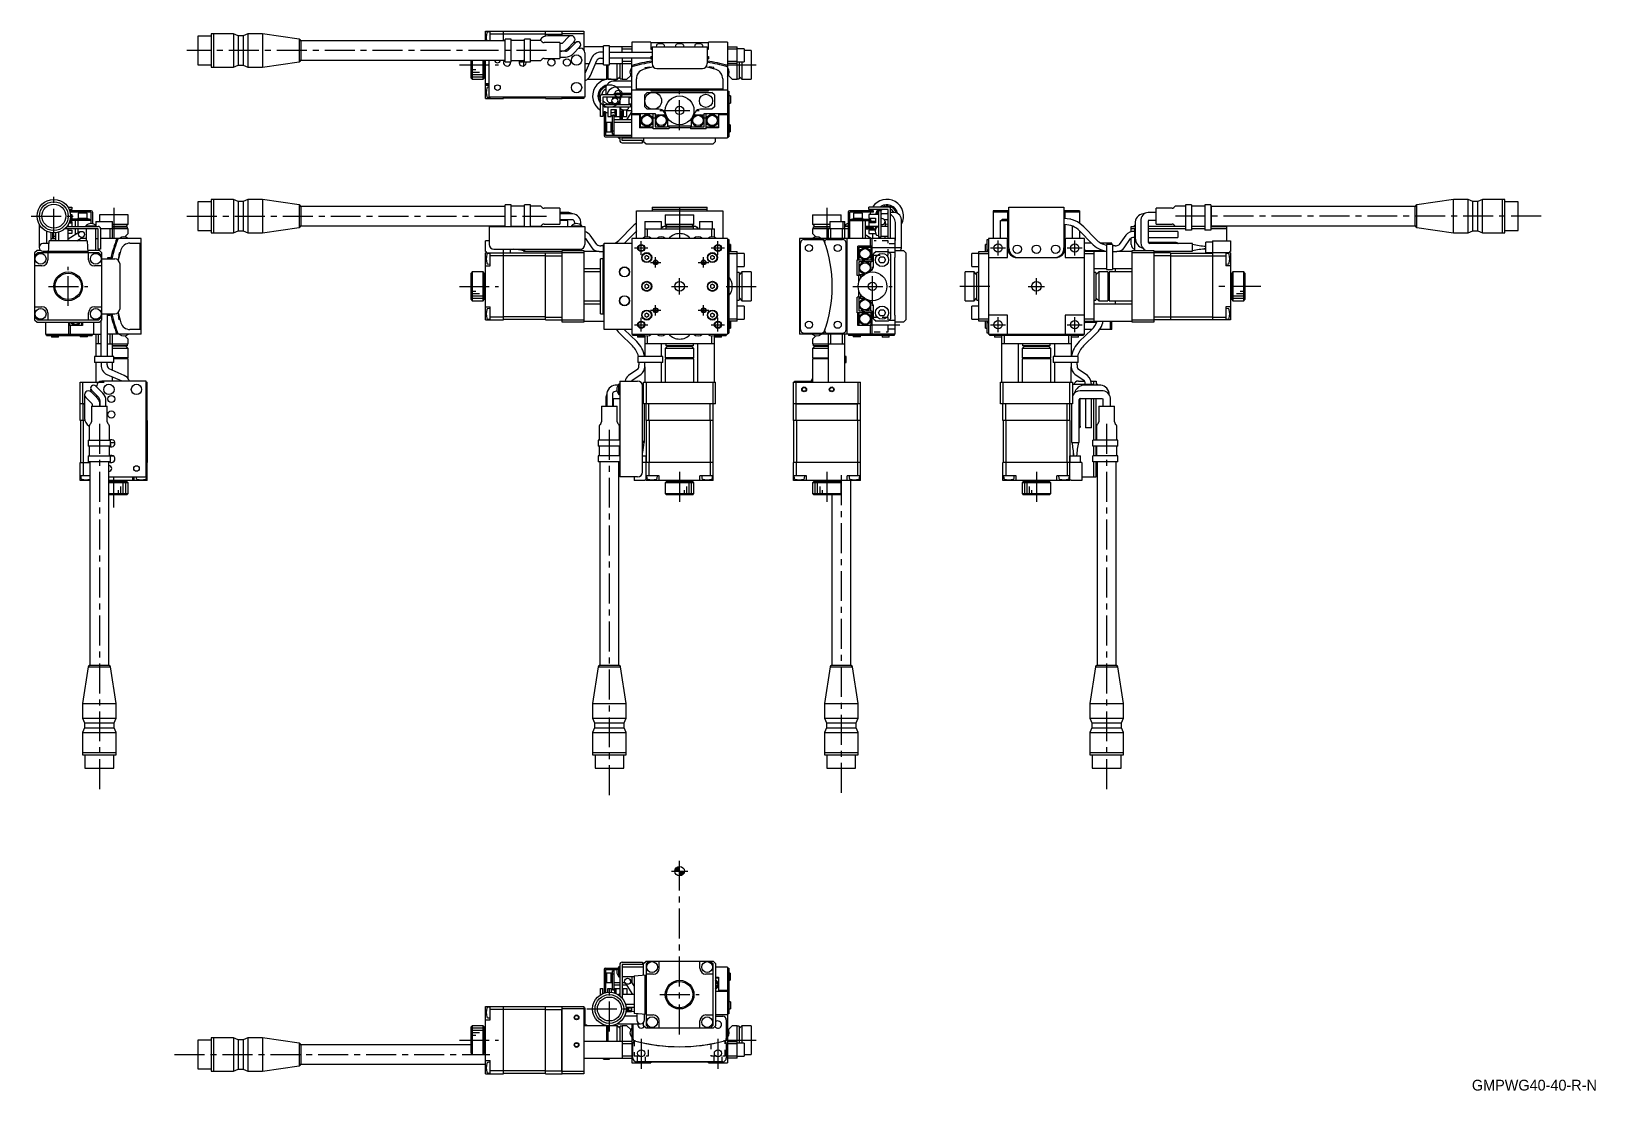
# Model space of a CAD drawing. Extents: x -229 to 424, y 17 to 459.
import ezdxf

# ---------------------------------------------------------------- set-up
doc = ezdxf.new("R2010")
doc.units = 0
doc.header["$LTSCALE"] = 10
doc.linetypes.add('CENTER', pattern=[2, 1.25, -0.25, 0.25, -0.25])
doc.linetypes.add('DOT', pattern=[0.5, 0.25, -0.25])
doc.layers.add('1', color=7, linetype='CONTINUOUS')
doc.layers.add('21', color=7, linetype='CONTINUOUS')
doc.styles.get("Standard").update_dxf_attribs({"font": 'FGP教科書体NT-M'})

msp = doc.modelspace()

# ---------------------------------------------------------------- texts
at = {"layer": '1', "color": 7}
msp.add_text('GMPWG40-40-R-N', height=4.5, dxfattribs=at).set_placement((372.019604, 16.994824))

# ---------------------------------------------------------------- blocks, each defined once
blk = doc.blocks.new('AID3995')
at = {"layer": '21', "color": 7, "linetype": 'CONTINUOUS'}
blk.add_circle((41.368006, 108.529151), 2, dxfattribs=at)
for centre, radius, start, end in [((41.368006, 108.529151), 1.8, 90, 180), ((41.368006, 108.529151), 1.6, 90, 180), ((41.368006, 108.529151), 1.4, 90, 179.999955), ((41.368006, 108.529151), 1.2, 90, 179.99997), ((41.368006, 108.529151), 1, 90, 179.999964), ((41.368004, 108.529153), 0.799999, 89.999799, 180.000086), ((41.368006, 108.529151), 0.6, 89.99994, 180), ((41.368006, 108.529151), 0.4, 90, 180), ((41.368006, 108.529151), 0.2, 90, 180), ((41.368006, 108.529151), 0.6, 269.99994, 0), ((41.368006, 108.529151), 1.8, 270, 0), ((41.368006, 108.529151), 1.6, 270, 0), ((41.368006, 108.529151), 0.4, 270, 0), ((41.368006, 108.529151), 0.2, 270, 0), ((41.368006, 108.529151), 1.2, 270, 359.99997), ((41.368006, 108.529151), 1.4, 270, 359.999955), ((41.368006, 108.529151), 1, 270, 359.999964), ((41.368004, 108.529153), 0.799999, 270.000201, 359.999914)]:
    blk.add_arc(centre, radius, start, end, dxfattribs=at)

# ---------------------------------------------------------------- linework, layer by layer
at = {"layer": '1', "color": 7, "linetype": 'CONTINUOUS'}
for p, q in [((-153.13199, 457.989986), (-154.131992, 457.989986)), ((-154.131992, 457.989986), (-154.131992, 443.989988)), ((-153.08199, 457.989986), (-153.13199, 457.939986)), ((-153.13199, 457.989986), (-153.13199, 443.989988)), ((-144.82499, 457.989986), (-153.08199, 457.989986)), ((-153.08199, 457.989986), (-153.08199, 443.989988)), ((-142.82499, 457.139987), (-144.82499, 457.989986)), ((-144.82499, 457.989986), (-144.82499, 443.989988)), ((-140.82499, 457.139987), (-142.82499, 457.139987)), ((-142.82499, 457.139987), (-142.82499, 444.839987)), ((-138.82499, 457.989986), (-140.82499, 457.139987)), ((-140.82499, 457.139987), (-140.82499, 444.839987)), ((-132.631991, 457.989986), (-138.82499, 457.989986)), ((-138.82499, 457.989986), (-138.82499, 443.989988)), ((-117.398009, 455.674312), (-132.631991, 457.989986)), ((-132.631991, 457.989986), (-132.631991, 443.989988)), ((-39.631995, 454.989987), (-39.631995, 458.989987)), ((-39.631995, 458.989987), (-32.131995, 458.989987)), ((-37.631995, 458.739987), (-38.617275, 458.653786)), ((-37.631995, 454.989987), (-37.631995, 458.989987)), ((-32.131995, 457.789987), (-37.631995, 457.789987)), ((-32.131995, 454.989987), (-32.131995, 458.989987)), ((-14.631995, 458.889987), (-32.131995, 458.889987)), ((-14.631995, 457.748565), (-32.131995, 457.748565)), ((-14.631995, 458.989987), (-7.681995, 458.989987)), ((-14.631995, 457.017934), (-14.631995, 458.989987)), ((-14.631995, 457.789987), (-7.731995, 457.789987)), ((-3.831995, 457.146832), (-13.677294, 457.146832)), ((-7.731995, 457.789987), (-7.631995, 457.889987)), ((-7.731995, 457.146832), (-7.731995, 457.789987)), ((-7.631995, 458.939987), (-7.681995, 458.989987)), ((-7.631995, 458.989987), (1.368005, 458.989987)), ((-7.631995, 457.146832), (-7.631995, 458.989987)), ((1.368005, 457.989987), (-7.631995, 457.989987)), ((1.368005, 458.989987), (1.368005, 451.312862)), ((-154.131992, 456.989985), (-159.631993, 456.989985)), ((-159.631993, 456.989985), (-159.631993, 444.989989)), ((-117.398009, 455.674312), (-117.398009, 446.305661)), ((-31.631991, 454.989987), (-116.674335, 454.989987)), ((-116.674335, 454.989987), (-116.674335, 446.989987)), ((-31.381995, 455.189987), (-31.631991, 455.189987)), ((-31.631991, 455.189987), (-31.631991, 446.789987)), ((-31.381991, 446.289987), (-31.381991, 455.689987)), ((-28.881991, 455.689987), (-31.381991, 455.689987)), ((-23.381995, 455.189987), (-28.881995, 455.189987)), ((-28.881991, 446.289987), (-28.881991, 455.689987)), ((-23.381991, 446.289987), (-23.381991, 455.689987)), ((-20.881991, 455.689987), (-23.381991, 455.689987)), ((-16.946205, 455.189987), (-20.881995, 455.189987)), ((-20.881991, 446.289987), (-20.881991, 455.689987)), ((-16.794986, 455.346832), (-16.886568, 455.188207)), ((-15.924885, 454.58288), (-16.239098, 454.897094)), ((-8.631991, 454.289987), (-15.217778, 454.289987)), ((-8.631991, 454.289987), (-8.631991, 447.689987)), ((-7.842403, 453.964852), (-8.631991, 453.964852)), ((-8.631991, 450.764852), (-7.842403, 450.764852)), ((-6.239068, 450.730447), (-8.631991, 450.730447)), ((-4.963366, 456.678203), (-7.55956, 454.082009)), ((-5.296818, 451.819268), (-2.700624, 454.415462)), ((-5.126099, 451.989987), (-4.254654, 451.989987)), ((-1.991224, 454.253417), (-5.001631, 451.24301)), ((-3.233864, 449.475243), (-0.223457, 452.48565)), ((-2.770534, 454.345551), (-1.3244, 454.600544)), ((-0.71912, 451.989987), (-0.131995, 451.989987)), ((9.618005, 452.489987), (1.368005, 452.489987)), ((12.118005, 452.989987), (9.618005, 452.989987)), ((9.618005, 444.989987), (9.618005, 452.989987)), ((12.118005, 444.989987), (12.118005, 452.989987)), ((21.368005, 452.489987), (12.118005, 452.489987)), ((17.368005, 450.239987), (17.368005, 452.489987)), ((21.368005, 451.489987), (17.368005, 451.489987)), ((21.368005, 454.489987), (21.368005, 450.239987)), ((29.368005, 454.489987), (21.368005, 454.489987)), ((29.368005, 454.489987), (29.368005, 451.489987)), ((53.368005, 454.189987), (29.368005, 454.189987)), ((29.368005, 451.489987), (29.868005, 451.489987)), ((29.868005, 452.489987), (52.868005, 452.489987)), ((29.868005, 452.489987), (29.868005, 445.489987)), ((31.664715, 453.023887), (31.618005, 452.489987)), ((35.118005, 452.489987), (35.071295, 453.023887)), ((39.664715, 453.023887), (39.618005, 452.489987)), ((43.118005, 452.489987), (43.071295, 453.023887)), ((47.664715, 453.023887), (47.618005, 452.489987)), ((51.118005, 452.489987), (51.071295, 453.023887)), ((52.868005, 452.489987), (52.868005, 445.489987)), ((52.868005, 451.489987), (53.368005, 451.489987)), ((53.368005, 451.489987), (53.368005, 454.489987)), ((61.368005, 454.489987), (53.368005, 454.489987)), ((61.368005, 454.489987), (61.368005, 414.489987)), ((61.368005, 452.489987), (65.368005, 452.489987)), ((65.368005, 451.489987), (61.368005, 451.489987)), ((65.368005, 438.989987), (65.368005, 452.489987)), ((68.368005, 451.739987), (65.368005, 451.739987)), ((68.368005, 451.739987), (68.368005, 446.239987)), ((71.168005, 450.989987), (68.368005, 450.989987)), ((71.168005, 450.989987), (71.168005, 438.989987)), ((-159.631993, 444.989989), (-154.131992, 444.989989)), ((-154.131992, 443.989988), (-153.13199, 443.989988)), ((-153.13199, 444.039988), (-153.08199, 443.989988)), ((-153.08199, 443.989988), (-144.82499, 443.989988)), ((-144.82499, 443.989988), (-142.82499, 444.839987)), ((-142.82499, 444.839987), (-140.82499, 444.839987)), ((-140.82499, 444.839987), (-138.82499, 443.989988)), ((-138.82499, 443.989988), (-132.631991, 443.989988)), ((-132.631991, 443.989988), (-117.398009, 446.305661)), ((-116.674335, 446.989987), (-31.631991, 446.989987)), ((-45.631995, 439.489987), (-45.631995, 446.989987)), ((-45.131995, 446.989987), (-45.131995, 438.989987)), ((-40.631995, 438.989987), (-40.631995, 446.989987)), ((-40.131995, 446.989987), (-40.131995, 439.489987)), ((-39.631995, 430.989987), (-39.631995, 446.989987)), ((-38.131995, 431.489987), (-38.131995, 446.989987)), ((-31.631991, 446.789987), (-31.381995, 446.789987)), ((-31.381991, 446.289987), (-28.881991, 446.289987)), ((-29.331995, 446.289987), (-29.331995, 445.241655)), ((-28.881995, 446.789987), (-23.381995, 446.789987)), ((-25.464991, 446.417739), (-25.548812, 446.479541)), ((-25.359714, 446.342166), (-25.464991, 446.417739)), ((-25.263282, 446.281233), (-25.359714, 446.342166)), ((-25.169266, 446.244743), (-25.263282, 446.281233)), ((-23.381991, 446.754528), (-23.831995, 446.754528)), ((-23.831995, 446.754528), (-23.831995, 444.520293)), ((-23.381991, 446.289987), (-20.881991, 446.289987)), ((-20.881995, 446.789987), (-16.946205, 446.789987)), ((-16.239098, 447.08288), (-15.924885, 447.397094)), ((-15.217778, 447.689987), (-8.631991, 447.689987)), ((-8.631991, 448.230447), (-6.239068, 448.230447)), ((1.868005, 449.989987), (1.868005, 431.489987)), ((1.868005, 445.489987), (3.599456, 445.489987)), ((4.594738, 447.808986), (1.927407, 441.594123)), ((4.224758, 440.608133), (6.892089, 446.822996)), ((6.31998, 445.489987), (9.618005, 445.489987)), ((6.892089, 446.822996), (6.95354, 446.944585)), ((6.95354, 446.944585), (7.033179, 447.063953)), ((9.618005, 450.239987), (8.562491, 450.239987)), ((8.562491, 447.739987), (9.618005, 447.739987)), ((9.618005, 444.989987), (12.118005, 444.989987)), ((11.068005, 438.989987), (11.068005, 444.989987)), ((11.568005, 438.989987), (11.568005, 444.989987)), ((12.118005, 450.239987), (29.868005, 450.239987)), ((29.367918, 447.739987), (12.118005, 447.739987)), ((12.118005, 445.489987), (21.368005, 445.489987)), ((15.368005, 438.989987), (15.368005, 445.489987)), ((16.368005, 445.489987), (16.368005, 439.989987)), ((16.568005, 439.189987), (16.568005, 445.489987)), ((17.368005, 447.739987), (17.368005, 438.989987)), ((17.368005, 446.489987), (21.368005, 446.489987)), ((21.368005, 414.489987), (21.368005, 447.739987)), ((21.868006, 444.318348), (21.868006, 444.389987)), ((22.126384, 444.389987), (21.868006, 444.389987)), ((27.022133, 443.905856), (29.011177, 444.114913)), ((29.011177, 444.114913), (29.039418, 443.846214)), ((29.368005, 448.489987), (29.368005, 447.489987)), ((29.368005, 448.489987), (29.868005, 448.489987)), ((29.368005, 447.489987), (29.868005, 447.489987)), ((52.868005, 448.489987), (53.368005, 448.489987)), ((52.868005, 447.489987), (53.368005, 447.489987)), ((53.368005, 448.489987), (53.368005, 447.489987)), ((53.724834, 444.114913), (53.696593, 443.846214)), ((55.713878, 443.905856), (53.724834, 444.114913)), ((60.868006, 444.389987), (60.609627, 444.389987)), ((60.868006, 444.318348), (60.868006, 444.389987)), ((61.368005, 446.489987), (65.368005, 446.489987)), ((65.368005, 445.489987), (61.368005, 445.489987)), ((65.368005, 446.239987), (68.368005, 446.239987)), ((66.168005, 446.239987), (66.168005, 439.189987)), ((66.368005, 439.989987), (66.368005, 446.239987)), ((67.368005, 446.239987), (67.368005, 438.989987)), ((-45.631995, 439.489987), (-45.131995, 438.989987)), ((-45.131995, 438.989987), (-40.631995, 438.989987)), ((-40.631995, 438.989987), (-40.131995, 439.489987)), ((-40.131995, 442.489987), (-39.631995, 442.489987)), ((1.927407, 441.594123), (1.868154, 441.476315)), ((2.889374, 438.989987), (11.068005, 438.989987)), ((11.068005, 443.489987), (11.568005, 443.489987)), ((11.568005, 438.989987), (15.368005, 438.989987)), ((21.368006, 438.146832), (14.119476, 438.146832)), ((15.368005, 438.989987), (16.368005, 439.989987)), ((16.368005, 441.989987), (16.568005, 441.989987)), ((16.568005, 439.189987), (17.368005, 439.189987)), ((17.368005, 438.989987), (19.368005, 438.989987)), ((19.368005, 438.989987), (20.965507, 440.587488)), ((23.368006, 434.889987), (23.368006, 439.207791)), ((27.08512, 443.306573), (27.022133, 443.905856)), ((31.868005, 443.489987), (50.868005, 443.489987)), ((55.650891, 443.306573), (55.713878, 443.905856)), ((59.368006, 439.207791), (59.368006, 434.889987)), ((61.770504, 440.587488), (63.368005, 438.989987)), ((63.368005, 438.989987), (65.368005, 438.989987)), ((65.368005, 439.189987), (66.168005, 439.189987)), ((66.168005, 441.989987), (66.368005, 441.989987)), ((66.368005, 439.989987), (67.368005, 438.989987)), ((67.368005, 438.989987), (71.168005, 438.989987)), ((-38.131995, 437.089621), (-39.631995, 437.089621)), ((-39.631995, 436.77495), (-39.331995, 436.77495)), ((-39.631995, 436.489987), (-38.131995, 436.489987)), ((-39.631995, 430.989987), (-32.131995, 430.989987)), ((-39.331995, 436.77495), (-39.331995, 436.739987)), ((-38.131995, 436.739987), (-39.331995, 436.739987)), ((-38.131995, 435.696242), (-38.617275, 435.653786)), ((-38.617275, 431.326188), (-37.631995, 431.239987)), ((1.868005, 431.489987), (-38.131995, 431.489987)), ((-37.631995, 430.989987), (-37.631995, 431.489987)), ((-32.131995, 430.989987), (-32.131995, 431.489987)), ((-14.631995, 431.089987), (-32.131995, 431.089987)), ((-14.631995, 430.989987), (-14.631995, 431.489987)), ((-14.631995, 430.989987), (-7.681995, 430.989987)), ((-7.681995, 430.989987), (-7.631995, 431.039987)), ((-7.631995, 430.989987), (-7.631995, 431.489987)), ((1.368005, 430.989987), (-7.631995, 430.989987)), ((1.368005, 431.489987), (1.368005, 430.989987)), ((8.368006, 423.489987), (8.368006, 431.989987)), ((21.368006, 432.489987), (8.868006, 432.489987)), ((9.368006, 431.489987), (9.368006, 423.489987)), ((21.368006, 431.489987), (9.368006, 431.489987)), ((10.519476, 435.132619), (10.519476, 433.364852)), ((11.043593, 431.489987), (11.043593, 430.480447)), ((13.543593, 430.929585), (13.543593, 431.489987)), ((13.641659, 432.489986), (13.730334, 432.591415)), ((14.368006, 431.239987), (16.368006, 431.239987)), ((21.368025, 435.619534), (15.293593, 435.619534)), ((15.293593, 433.119534), (21.368024, 433.119534)), ((16.368006, 432.489987), (16.368006, 432.989987)), ((16.368006, 432.989987), (17.368006, 432.989987)), ((16.368006, 431.489987), (16.368006, 428.489987)), ((17.368006, 432.989987), (17.368006, 432.489987)), ((17.868006, 432.913747), (17.868006, 432.489987)), ((20.368006, 428.489987), (20.368006, 431.489987)), ((21.368006, 431.239987), (20.368006, 431.239987)), ((61.368006, 434.489987), (21.368006, 434.489987)), ((59.368006, 434.889987), (23.368006, 434.889987)), ((27.868006, 433.489987), (26.868006, 432.489987)), ((26.868006, 427.489987), (26.868006, 432.489987)), ((27.868006, 433.489987), (54.868006, 433.489987)), ((29.368006, 434.489987), (29.368006, 434.189987)), ((29.368006, 434.189987), (53.368006, 434.189987)), ((53.368006, 434.189987), (53.368006, 434.489987)), ((55.868006, 432.489987), (54.868006, 433.489987)), ((55.868006, 432.489987), (55.868006, 427.489987)), ((61.368006, 433.989987), (61.868006, 433.989987)), ((61.868006, 433.989987), (61.868006, 414.989987)), ((62.618006, 431.989987), (61.868006, 431.989987)), ((62.618006, 431.989987), (62.618006, 428.989987)), ((9.868006, 428.489987), (9.868006, 427.489987)), ((9.868006, 428.489987), (20.868006, 428.489987)), ((9.868006, 427.489987), (20.868006, 427.489987)), ((10.468006, 425.389987), (9.868006, 425.389987)), ((9.868006, 425.389987), (9.868006, 415.389987)), ((10.468006, 425.389987), (10.468006, 415.489987)), ((11.368006, 427.489987), (11.368006, 423.489987)), ((12.868006, 426.289987), (14.868006, 426.289987)), ((12.868006, 423.489987), (12.868006, 426.289987)), ((16.368006, 428.739987), (14.368006, 428.739987)), ((14.368006, 426.289987), (14.368006, 423.489987)), ((14.868006, 426.289987), (14.868006, 423.489987)), ((16.075758, 428.489987), (16.075758, 428.739987)), ((16.368006, 427.489987), (16.368006, 421.989987)), ((16.368006, 426.289987), (17.599891, 426.289987)), ((16.618006, 427.489987), (16.664716, 426.956087)), ((17.368006, 425.489987), (16.868006, 425.489987)), ((16.868006, 425.489987), (16.868006, 421.989987)), ((17.368006, 426.289987), (17.368006, 421.989987)), ((17.368006, 425.989987), (17.868006, 425.989987)), ((17.868006, 426.231947), (17.868006, 423.489987)), ((21.368005, 425.477586), (19.188713, 421.989987)), ((19.368006, 423.489987), (19.368006, 426.36156)), ((19.368006, 425.989987), (21.368006, 425.989987)), ((20.071295, 426.956087), (20.118006, 427.489987)), ((20.368006, 428.739987), (21.368006, 428.739987)), ((20.868006, 428.489987), (20.868006, 427.489987)), ((21.368006, 424.649732), (31.118006, 424.649732)), ((25.067909, 424.499246), (24.667988, 424.577887)), ((24.668006, 424.649732), (24.668006, 418.67426)), ((25.068006, 419.113411), (25.068006, 424.649732)), ((30.318006, 424.502485), (25.068006, 424.502485)), ((26.868006, 427.489987), (27.868006, 426.489987)), ((32.707752, 426.489987), (27.868006, 426.489987)), ((30.318006, 418.344747), (30.318006, 424.649732)), ((31.118006, 424.649732), (31.118006, 419.113411)), ((36.171853, 422.989987), (34.872815, 425.239987)), ((47.863196, 425.239987), (46.564159, 422.989987)), ((54.868006, 426.489987), (50.02826, 426.489987)), ((51.618006, 424.649732), (61.368006, 424.649732)), ((51.618006, 419.113411), (51.618006, 424.649732)), ((52.418006, 418.344747), (52.418006, 424.649732)), ((57.668006, 424.502485), (52.418006, 424.502485)), ((55.868006, 427.489987), (54.868006, 426.489987)), ((57.668006, 424.502485), (57.668006, 418.67426)), ((61.368006, 425.019711), (61.868006, 425.019711)), ((61.868006, 428.989987), (62.618006, 428.989987)), ((9.368006, 423.489987), (8.368006, 423.489987)), ((10.868006, 420.889987), (10.868006, 417.089987)), ((12.868006, 420.889987), (10.868006, 420.889987)), ((11.368006, 423.489987), (12.868006, 423.489987)), ((12.868006, 416.989987), (12.868006, 420.989987)), ((13.368006, 420.989987), (12.868006, 420.989987)), ((13.868006, 424.060694), (13.368006, 424.060694)), ((13.368006, 416.068963), (13.368006, 424.060694)), ((13.868006, 423.782348), (13.368006, 423.782348)), ((13.868006, 424.060694), (13.868006, 415.489987)), ((21.368006, 421.989987), (13.868006, 421.989987)), ((21.368006, 420.989987), (13.868006, 420.989987)), ((14.368006, 423.489987), (16.368006, 423.489987)), ((16.868006, 423.489987), (17.368006, 423.489987)), ((17.868006, 423.489987), (19.368006, 423.489987)), ((24.668006, 424.111051), (21.368006, 424.111051)), ((25.068006, 422.989987), (24.668006, 422.989987)), ((30.318006, 418.67426), (24.668006, 418.67426)), ((25.068006, 419.113411), (30.318006, 419.113411)), ((30.104197, 422.680048), (30.318006, 422.909801)), ((30.318006, 420.723945), (30.1188, 420.939243)), ((31.118006, 422.689987), (30.318006, 422.689987)), ((36.868006, 418.344747), (30.318006, 418.344747)), ((31.118006, 424.111051), (35.524607, 424.111051)), ((31.118006, 422.909801), (31.331814, 422.680048)), ((31.317211, 420.939243), (31.118006, 420.723945)), ((31.118006, 419.113411), (36.368006, 419.113411)), ((36.368006, 422.673362), (36.368006, 419.113411)), ((36.368006, 419.489987), (46.368006, 419.489987)), ((36.868006, 419.489987), (36.868006, 418.344747)), ((45.868006, 418.67426), (36.868006, 418.67426)), ((45.868006, 419.489987), (45.868006, 418.344747)), ((52.418006, 418.344747), (45.868006, 418.344747)), ((46.368006, 419.113411), (46.368006, 422.673362)), ((46.368006, 419.113411), (51.618006, 419.113411)), ((47.211405, 424.111051), (51.618006, 424.111051)), ((51.404197, 422.680048), (51.618006, 422.909801)), ((51.618006, 420.723945), (51.4188, 420.939243)), ((52.418006, 422.689987), (51.618006, 422.689987)), ((52.418006, 422.909801), (52.631814, 422.680048)), ((52.617211, 420.939243), (52.418006, 420.723945)), ((52.418006, 419.113411), (57.668006, 419.113411)), ((57.668006, 418.67426), (52.418006, 418.67426)), ((61.368006, 424.111051), (57.668006, 424.111051)), ((62.468006, 419.989987), (61.868006, 419.989987)), ((62.468006, 419.989987), (62.468006, 416.989987)), ((10.368006, 414.889987), (21.368006, 414.889987)), ((21.368006, 415.489987), (10.468006, 415.489987)), ((10.868006, 417.089987), (12.868006, 417.089987)), ((12.868006, 416.989987), (13.368006, 416.989987)), ((13.868006, 417.345605), (13.368006, 417.345605)), ((13.868006, 416.068963), (13.368006, 416.068963)), ((16.075758, 414.339987), (16.075758, 414.889987)), ((16.075758, 414.339987), (16.368006, 414.339987)), ((16.368006, 414.889987), (16.368006, 413.489987)), ((17.368006, 413.489987), (17.368006, 414.889987)), ((17.368006, 414.489987), (61.368006, 414.489987)), ((25.868006, 413.489987), (17.368006, 413.489987)), ((17.368006, 412.489987), (25.868006, 412.489987)), ((25.868006, 412.489987), (25.868006, 413.489987)), ((26.368006, 414.489987), (26.368006, 412.989987)), ((26.368006, 412.989987), (27.368006, 411.989987)), ((27.368006, 411.989987), (55.368006, 411.989987)), ((56.368006, 412.989987), (55.368006, 411.989987)), ((56.368006, 412.989987), (56.368006, 414.489987)), ((61.368006, 414.989987), (61.868006, 414.989987)), ((61.868006, 416.989987), (62.468006, 416.989987)), ((-213.845365, 385.565191), (-212.287586, 385.565191)), ((-212.287586, 385.565191), (-212.287586, 384.565191)), ((-159.631993, 387.865189), (-159.631993, 375.865193)), ((-154.131992, 387.865189), (-159.631993, 387.865189)), ((-154.131992, 388.86519), (-154.131992, 374.865192)), ((-153.13199, 388.86519), (-154.131992, 388.86519)), ((-153.13199, 388.86519), (-153.13199, 374.865192)), ((-153.08199, 388.86519), (-153.13199, 388.81519)), ((-153.08199, 388.86519), (-153.08199, 374.865192)), ((-144.82499, 388.86519), (-153.08199, 388.86519)), ((-144.82499, 388.86519), (-144.82499, 374.865192)), ((-142.82499, 388.015191), (-144.82499, 388.86519)), ((-142.82499, 388.015191), (-142.82499, 375.715191)), ((-140.82499, 388.015191), (-142.82499, 388.015191)), ((-138.82499, 388.86519), (-140.82499, 388.015191)), ((-140.82499, 388.015191), (-140.82499, 375.715191)), ((-138.82499, 388.86519), (-138.82499, 374.865192)), ((-132.631991, 388.86519), (-138.82499, 388.86519)), ((-132.631991, 388.86519), (-132.631991, 374.865192)), ((-117.398009, 386.549516), (-132.631991, 388.86519)), ((-117.398009, 386.549516), (-117.398009, 377.180865)), ((-116.674335, 385.865191), (-116.674335, 377.865191)), ((-31.631991, 385.865191), (-116.674335, 385.865191)), ((-31.631991, 386.065191), (-31.631991, 377.665191)), ((-31.381995, 386.065191), (-31.631991, 386.065191)), ((-28.881991, 386.565191), (-31.381991, 386.565191)), ((-31.381991, 377.565191), (-31.381991, 386.565191)), ((-23.381995, 386.065191), (-28.881995, 386.065191)), ((-28.881993, 377.565191), (-28.881989, 386.565191)), ((-20.881991, 386.565191), (-23.381991, 386.565191)), ((-23.381991, 377.565191), (-23.381991, 386.565191)), ((-16.946205, 386.065191), (-20.881995, 386.065191)), ((-20.881993, 377.565191), (-20.881989, 386.565191)), ((-15.924885, 385.458084), (-16.239098, 385.772298)), ((29.868005, 385.565191), (29.868005, 384.065191)), ((29.868005, 385.565191), (52.868005, 385.565191)), ((52.868005, 384.065191), (52.868005, 385.565191)), ((120.344128, 384.565191), (120.344128, 385.565191)), ((128.844128, 385.565191), (120.344128, 385.565191)), ((178.77919, 385.565191), (201.77919, 385.565191)), ((178.77919, 368.565191), (178.77919, 385.565191)), ((201.77919, 385.565191), (201.77919, 368.565191)), ((247.886293, 385.772298), (247.572079, 385.458084)), ((252.52919, 386.065191), (248.5934, 386.065191)), ((255.029186, 386.565191), (252.529186, 386.565191)), ((252.529186, 386.565191), (252.529186, 376.065191)), ((255.029186, 386.565191), (255.029186, 376.065191)), ((260.52919, 386.065191), (255.02919, 386.065191)), ((263.029186, 386.565191), (260.529186, 386.565191)), ((260.529186, 386.565191), (260.529186, 376.065191)), ((263.029186, 386.565191), (263.029186, 376.065191)), ((263.279186, 386.065191), (263.02919, 386.065191)), ((263.279186, 377.665191), (263.279186, 386.065191)), ((348.32153, 385.865191), (263.279186, 385.865191)), ((348.32153, 377.865191), (348.32153, 385.865191)), ((364.279186, 388.86519), (349.045203, 386.549516)), ((349.045203, 377.180865), (349.045203, 386.549516)), ((364.279186, 374.865192), (364.279186, 388.86519)), ((370.472185, 388.86519), (364.279186, 388.86519)), ((370.472185, 374.865192), (370.472185, 388.86519)), ((372.472185, 388.015191), (370.472185, 388.86519)), ((372.472185, 375.715191), (372.472185, 388.015191)), ((374.472185, 388.015191), (372.472185, 388.015191)), ((376.472185, 388.86519), (374.472185, 388.015191)), ((374.472185, 375.715191), (374.472185, 388.015191)), ((376.472185, 374.865192), (376.472185, 388.86519)), ((384.729185, 388.86519), (376.472185, 388.86519)), ((384.729185, 374.865192), (384.729185, 388.86519)), ((384.779185, 388.81519), (384.729185, 388.86519)), ((384.779185, 374.865192), (384.779185, 388.86519)), ((385.779187, 388.86519), (384.779185, 388.86519)), ((385.779187, 374.865192), (385.779187, 388.86519)), ((391.279188, 387.865189), (385.779187, 387.865189)), ((391.279188, 375.865193), (391.279188, 387.865189)), ((-213.371981, 379.065191), (-212.287586, 379.065191)), ((-212.287586, 384.565191), (-213.329259, 384.565191)), ((-213.176233, 379.565191), (-212.287586, 379.565191)), ((-204.187586, 384.065191), (-213.142288, 384.065191)), ((-204.287586, 383.465191), (-212.972897, 383.465191)), ((-212.912512, 380.548623), (-212.912512, 380.065191)), ((-204.287586, 380.065191), (-212.912512, 380.065191)), ((-204.904073, 380.565191), (-212.90936, 380.565191)), ((-212.287586, 381.065191), (-212.833451, 381.065191)), ((-212.822675, 382.565191), (-212.287586, 382.565191)), ((-212.703455, 380.565191), (-212.703455, 380.065191)), ((-212.287586, 382.565191), (-212.287586, 381.065191)), ((-212.287586, 379.565191), (-212.287586, 377.565191)), ((-210.787586, 377.565191), (-210.787586, 380.065191)), ((-209.787586, 381.065191), (-205.787586, 381.065191)), ((-209.787586, 381.065191), (-209.787586, 380.565191)), ((-209.787586, 380.065191), (-209.787586, 377.565191)), ((-205.887586, 383.065191), (-209.687586, 383.065191)), ((-209.687586, 383.065191), (-209.687586, 381.065191)), ((-206.239063, 380.565191), (-206.239063, 380.065191)), ((-205.887586, 381.065191), (-205.887586, 383.065191)), ((-205.787586, 380.565191), (-205.787586, 381.065191)), ((-204.904073, 380.565191), (-204.904073, 380.065191)), ((-204.287586, 383.465191), (-204.287586, 378.765191)), ((-203.687586, 383.565191), (-203.687586, 378.704579)), ((-202.287586, 379.565191), (-202.287586, 378.001259)), ((-202.287586, 379.565191), (-195.287586, 379.565191)), ((-200.787586, 382.365191), (-200.787586, 379.565191)), ((-188.787586, 382.365191), (-200.787586, 382.365191)), ((-195.287586, 372.565191), (-195.287586, 379.565191)), ((-188.787586, 378.565191), (-188.787586, 382.365191)), ((-8.631991, 385.165191), (-15.217778, 385.165191)), ((-8.631991, 385.165191), (-8.631991, 378.565191)), ((-5.246208, 383.41372), (-8.631991, 383.41372)), ((-3.22866, 382.889603), (-8.631991, 382.889603)), ((-8.631991, 380.389603), (-3.22866, 380.389603)), ((-8.631991, 380.21372), (-5.246208, 380.21372)), ((-5.504771, 380.213814), (-5.431995, 379.81372)), ((-5.431995, 379.81372), (-5.431995, 377.565191)), ((-3.22866, 380.389603), (-3.108293, 380.362779)), ((-3.108293, 380.362779), (-3.017318, 380.31302)), ((-3.017318, 380.31302), (-2.919139, 380.235252)), ((23.368006, 384.065191), (59.368006, 384.065191)), ((23.368006, 372.565191), (23.368006, 384.065191)), ((26.868006, 379.565191), (33.868006, 379.565191)), ((26.868006, 379.565191), (26.868006, 373.127008)), ((52.868005, 384.565191), (29.868005, 384.565191)), ((33.868006, 376.565191), (33.868006, 379.565191)), ((35.368006, 382.365191), (47.368006, 382.365191)), ((35.368006, 382.365191), (35.368006, 378.565191)), ((47.368006, 378.565191), (47.368006, 382.365191)), ((49.618006, 379.565191), (55.118006, 379.565191)), ((49.618006, 379.565191), (49.618006, 376.565191)), ((55.118006, 376.565191), (55.118006, 379.565191)), ((59.368006, 384.065191), (59.368006, 372.565191)), ((96.844128, 382.365191), (96.844128, 378.565191)), ((96.844128, 382.365191), (108.844128, 382.365191)), ((104.094128, 379.565191), (104.094128, 376.565191)), ((104.094128, 379.565191), (110.344128, 379.565191)), ((108.844128, 379.565191), (108.844128, 382.365191)), ((109.594128, 376.565191), (109.594128, 379.565191)), ((110.344128, 372.565191), (110.344128, 379.565191)), ((111.744128, 383.565191), (111.744128, 372.565191)), ((122.244128, 384.065191), (112.244128, 384.065191)), ((122.244128, 383.465191), (112.344128, 383.465191)), ((112.344128, 372.565191), (112.344128, 383.465191)), ((112.344128, 380.065191), (120.969055, 380.065191)), ((112.960615, 380.065191), (112.960615, 380.565191)), ((112.960615, 380.565191), (120.969055, 380.565191)), ((113.844128, 381.065191), (117.844128, 381.065191)), ((113.844128, 381.065191), (113.844128, 380.565191)), ((117.744128, 383.065191), (113.944128, 383.065191)), ((113.944128, 383.065191), (113.944128, 381.065191)), ((114.295605, 380.065191), (114.295605, 380.565191)), ((117.744128, 381.065191), (117.744128, 383.065191)), ((117.844128, 380.565191), (117.844128, 381.065191)), ((117.844128, 372.565191), (117.844128, 380.065191)), ((118.844128, 380.065191), (118.844128, 372.565191)), ((128.344128, 384.565191), (120.344128, 384.565191)), ((120.344128, 382.565191), (120.344128, 381.065191)), ((124.344128, 382.565191), (120.344128, 382.565191)), ((120.344128, 381.065191), (123.144128, 381.065191)), ((123.144128, 379.565191), (120.344128, 379.565191)), ((120.344128, 379.565191), (120.344128, 377.565191)), ((123.144128, 379.065191), (120.344128, 379.065191)), ((120.759998, 380.065191), (120.759998, 380.565191)), ((120.969055, 380.065191), (120.969055, 380.565191)), ((122.244128, 383.465191), (122.244128, 384.065191)), ((123.144128, 381.065191), (123.144128, 379.065191)), ((125.344128, 384.065191), (124.344128, 384.065191)), ((124.344128, 384.065191), (124.344128, 373.065191)), ((125.344128, 384.065191), (125.344128, 373.065191)), ((128.102355, 382.889603), (126.334588, 382.889603)), ((126.783726, 380.389603), (128.102355, 380.389603)), ((127.094128, 379.565191), (127.094128, 377.565191)), ((128.344185, 382.878955), (128.102355, 382.889603)), ((128.102355, 380.389603), (128.344128, 380.291537)), ((128.344128, 372.565191), (128.344128, 384.565191)), ((129.344128, 372.565191), (129.344128, 385.065191)), ((130.98676, 383.41372), (129.344128, 383.41372)), ((134.000974, 368.81372), (134.000974, 379.81372)), ((178.77919, 384.065191), (172.279189, 384.065191)), ((172.279189, 384.065191), (172.279189, 372.565191)), ((178.27919, 383.465191), (172.279189, 383.465191)), ((175.279189, 372.565191), (175.279189, 380.065191)), ((175.279189, 380.065191), (178.27919, 380.065191)), ((175.933317, 380.065191), (175.933317, 380.565191)), ((175.933317, 380.565191), (178.27919, 380.565191)), ((177.92236, 380.065191), (177.92236, 380.565191)), ((178.235946, 380.065191), (178.235946, 380.565191)), ((178.27919, 384.065191), (178.27919, 373.065191)), ((208.279189, 384.065191), (201.77919, 384.065191)), ((202.034442, 380.815191), (201.77919, 380.815191)), ((202.27919, 380.812528), (202.27919, 384.065191)), ((208.279189, 383.465191), (202.27919, 383.465191)), ((204.625062, 380.565191), (204.392937, 380.565191)), ((204.625062, 380.565191), (204.625062, 380.512848)), ((208.279189, 384.065191), (208.279189, 378.922842)), ((233.87919, 379.81372), (233.87919, 370.81372)), ((235.31015, 382.889603), (234.875855, 382.889603)), ((240.279186, 383.41372), (236.893403, 383.41372)), ((237.07919, 379.81372), (237.209087, 380.316173)), ((237.07919, 370.81372), (237.07919, 379.81372)), ((237.151971, 380.21372), (240.279186, 380.21372)), ((240.279186, 378.565191), (240.279186, 385.165191)), ((246.864973, 385.165191), (240.279186, 385.165191)), ((-225.944431, 378.534539), (-225.944431, 368.81372)), ((-222.744431, 370.41372), (-222.744431, 375.520346)), ((-220.917133, 372.639603), (-220.917133, 374.956927)), ((-220.879511, 371.564855), (-220.917133, 372.639603)), ((-220.916863, 372.565191), (-219.037586, 372.565191)), ((-220.287586, 374.883072), (-220.287586, 372.565191)), ((-220.287586, 373.565191), (-219.037586, 373.565191)), ((-219.037586, 374.905486), (-219.037586, 371.565191)), ((-217.787586, 375.156988), (-217.787586, 371.565191)), ((-201.287586, 376.565191), (-215.214842, 376.565191)), ((-214.264001, 377.565191), (-201.287586, 377.565191)), ((-214.04843, 377.857438), (-213.637586, 377.857438)), ((-213.787586, 371.565191), (-213.787586, 376.565191)), ((-213.787586, 376.065191), (-212.287586, 376.065191)), ((-208.88713, 375.307151), (-213.787586, 372.245006)), ((-212.287586, 374.565191), (-213.787586, 374.565191)), ((-213.787586, 372.565191), (-213.275183, 372.565191)), ((-213.637586, 377.565191), (-213.637586, 377.857438)), ((-213.494423, 372.428195), (-213.494423, 372.565191)), ((-212.287586, 376.065191), (-212.287586, 374.565191)), ((-210.787586, 374.119614), (-210.787586, 376.565191)), ((-210.157818, 371.565191), (-207.562332, 373.187031)), ((-209.787586, 376.565191), (-209.787586, 374.744484)), ((-206.287586, 372.565191), (-208.557484, 372.565191)), ((-206.437586, 377.857438), (-206.437586, 377.565191)), ((-206.437586, 377.857438), (-202.137586, 377.857438)), ((-206.287586, 376.565191), (-206.287586, 371.565191)), ((-202.287586, 367.565191), (-202.287586, 376.565191)), ((-202.287586, 372.565191), (-201.287586, 372.565191)), ((-202.137586, 377.565191), (-202.137586, 377.857438)), ((-201.287586, 368.065191), (-201.287586, 376.565191)), ((-200.287586, 376.565191), (-200.287586, 368.065191)), ((-188.787586, 376.565191), (-200.287586, 376.565191)), ((-183.287586, 372.565191), (-200.287586, 372.565191)), ((-196.287586, 372.565191), (-196.287586, 376.565191)), ((-195.287586, 378.565191), (-188.787586, 378.565191)), ((-189.787586, 377.565191), (-195.287586, 377.565191)), ((-195.287586, 377.365191), (-188.987586, 377.365191)), ((-191.787586, 377.365191), (-191.787586, 377.565191)), ((-190.123672, 373.229105), (-188.787586, 374.565191)), ((-189.787586, 377.565191), (-188.787586, 378.565191)), ((-188.987586, 376.565191), (-188.987586, 377.365191)), ((-188.787586, 374.565191), (-188.787586, 376.565191)), ((-183.287586, 332.565191), (-183.287586, 372.565191)), ((-159.631993, 375.865193), (-154.131992, 375.865193)), ((-154.131992, 374.865192), (-153.13199, 374.865192)), ((-153.13199, 374.915192), (-153.08199, 374.865192)), ((-153.08199, 374.865192), (-144.82499, 374.865192)), ((-144.82499, 374.865192), (-142.82499, 375.715191)), ((-142.82499, 375.715191), (-140.82499, 375.715191)), ((-140.82499, 375.715191), (-138.82499, 374.865192)), ((-138.82499, 374.865192), (-132.631991, 374.865192)), ((-132.631991, 374.865192), (-117.398009, 377.180865)), ((-116.674335, 377.865191), (-31.631991, 377.865191)), ((-38.131995, 377.565191), (1.868005, 377.565191)), ((-38.131995, 377.565191), (-38.131995, 370.065191)), ((-31.631991, 377.665191), (-31.381991, 377.665191)), ((-28.881995, 377.665191), (-23.381991, 377.665191)), ((-20.881995, 377.665191), (-16.946205, 377.665191)), ((-16.239098, 377.958084), (-15.924885, 378.272298)), ((-15.217778, 378.565191), (-8.631991, 378.565191)), ((-3.781995, 377.857438), (0.518005, 377.857438)), ((-3.781995, 377.857438), (-3.781995, 377.565191)), ((0.14266, 378.183992), (0.14266, 378.639603)), ((0.518005, 377.565191), (0.518005, 377.857438)), ((1.868005, 377.565191), (1.868005, 370.065191)), ((1.868261, 372.634348), (2.045713, 372.493361)), ((2.045713, 372.493362), (4.713044, 368.609885)), ((6.773783, 370.025284), (4.106452, 373.908762)), ((21.52018, 377.380098), (16.511344, 372.193295)), ((18.414511, 370.565191), (23.31853, 375.643452)), ((21.368006, 372.565191), (21.368006, 332.565191)), ((61.368006, 372.565191), (21.368006, 372.565191)), ((26.868006, 376.565191), (55.868006, 376.565191)), ((27.868006, 376.565191), (27.868006, 373.263524)), ((35.368006, 378.565191), (47.368006, 378.565191)), ((35.368006, 378.565191), (36.368006, 377.565191)), ((35.568006, 377.365191), (47.168006, 377.365191)), ((35.568006, 377.365191), (35.568006, 376.565191)), ((46.368006, 377.565191), (36.368006, 377.565191)), ((38.368006, 377.565191), (38.368006, 377.365191)), ((44.368006, 377.365191), (44.368006, 377.565191)), ((46.368006, 377.565191), (47.368006, 378.565191)), ((47.168006, 376.565191), (47.168006, 377.365191)), ((54.868006, 373.263524), (54.868006, 376.565191)), ((55.868006, 373.127008), (55.868006, 376.565191)), ((61.368006, 372.565191), (61.368006, 332.565191)), ((91.344128, 372.565191), (91.344128, 332.565191)), ((131.344128, 372.565191), (91.344128, 372.565191)), ((96.844128, 378.565191), (104.094128, 378.565191)), ((96.844128, 378.565191), (97.844128, 377.565191)), ((96.844128, 376.565191), (96.844128, 374.565191)), ((111.744128, 376.565191), (96.844128, 376.565191)), ((96.844128, 374.565191), (98.180214, 373.229105)), ((97.044128, 377.365191), (104.094128, 377.365191)), ((97.044128, 377.365191), (97.044128, 376.565191)), ((97.844128, 377.565191), (104.094128, 377.565191)), ((99.844128, 377.565191), (99.844128, 377.365191)), ((103.344128, 376.565191), (103.344128, 372.565191)), ((104.344128, 376.565191), (104.344128, 372.565191)), ((109.344128, 372.565191), (109.344128, 376.565191)), ((110.344128, 377.857438), (111.744128, 377.857438)), ((111.744128, 377.565191), (110.344128, 377.565191)), ((111.344128, 332.565191), (111.344128, 372.565191)), ((124.344128, 377.565191), (118.844128, 377.565191)), ((118.844128, 377.065191), (122.344128, 377.065191)), ((118.844128, 376.565191), (123.144128, 376.565191)), ((121.331726, 372.565191), (118.844128, 374.119614)), ((120.344128, 376.565191), (120.344128, 377.065191)), ((120.344128, 376.065191), (120.344128, 374.565191)), ((123.086088, 376.065191), (120.344128, 376.065191)), ((120.344128, 374.565191), (123.215701, 374.565191)), ((121.030927, 369.265191), (121.030927, 372.565191)), ((121.550965, 372.565191), (121.550965, 362.815191)), ((121.844128, 376.565191), (121.844128, 376.065191)), ((121.844128, 374.565191), (121.844128, 372.565191)), ((122.344128, 377.065191), (122.344128, 376.565191)), ((123.144128, 377.565191), (123.144128, 376.333305)), ((124.344128, 377.315191), (123.810228, 377.268481)), ((123.810228, 373.861901), (124.344128, 373.815191)), ((125.344128, 373.065191), (124.344128, 373.065191)), ((124.594128, 373.065191), (124.594128, 372.565191)), ((128.344128, 377.565191), (125.344128, 377.565191)), ((125.344128, 373.565191), (128.344128, 373.565191)), ((127.094128, 372.565191), (127.094128, 373.565191)), ((131.344128, 364.565191), (131.344128, 372.565191)), ((131.344278, 370.569608), (131.473675, 372.639603)), ((131.473675, 372.639603), (131.473675, 378.639603)), ((178.77919, 372.565191), (170.27919, 372.565191)), ((170.27919, 372.565191), (170.27919, 332.565191)), ((178.27919, 373.065191), (178.77919, 373.065191)), ((178.27919, 364.565191), (178.27919, 372.565191)), ((201.77919, 378.315191), (202.034442, 378.315191)), ((201.77919, 373.065191), (202.27919, 373.065191)), ((210.27919, 372.565191), (201.77919, 372.565191)), ((202.27919, 373.065191), (202.27919, 378.311767)), ((202.27919, 372.565191), (202.27919, 364.565191)), ((205.279189, 372.565191), (205.279189, 377.691329)), ((208.279189, 375.694271), (208.279189, 372.565191)), ((208.328665, 375.643452), (213.337502, 370.456649)), ((215.135851, 372.193295), (210.127014, 377.380098)), ((210.27919, 332.565191), (210.27919, 372.565191)), ((227.540743, 373.908762), (224.873412, 370.025284)), ((226.934151, 368.609885), (229.601482, 372.493362)), ((229.601481, 372.493361), (229.683964, 372.570085)), ((229.77919, 377.565191), (231.504535, 377.565191)), ((229.77919, 375.3005), (229.77919, 377.565191)), ((231.504535, 376.565191), (229.77919, 376.565191)), ((229.77919, 370.065191), (229.77919, 372.634336)), ((231.12919, 377.857438), (231.504535, 377.857438)), ((231.12919, 377.857438), (231.12919, 377.565191)), ((231.27919, 376.565191), (231.27919, 367.565191)), ((231.504535, 378.639603), (231.504535, 372.639603)), ((252.52919, 377.565191), (237.07919, 377.565191)), ((252.52919, 376.565191), (237.07919, 376.565191)), ((249.289568, 375.497091), (237.07919, 375.497091)), ((237.07919, 372.997091), (249.289568, 372.997091)), ((240.279186, 378.565191), (246.864973, 378.565191)), ((247.572079, 378.272298), (247.886293, 377.958084)), ((248.5934, 377.665191), (252.52919, 377.665191)), ((249.289568, 375.497091), (249.289568, 372.997091)), ((255.029186, 376.065191), (252.529186, 376.065191)), ((255.029186, 377.665191), (260.52919, 377.665191)), ((260.52919, 377.565191), (255.029186, 377.565191)), ((260.52919, 376.565191), (255.02919, 376.565191)), ((263.029186, 376.065191), (260.529186, 376.065191)), ((263.029186, 377.665191), (263.279186, 377.665191)), ((263.029186, 377.565191), (269.77919, 377.565191)), ((269.77919, 376.565191), (263.02919, 376.565191)), ((263.279186, 377.865191), (348.32153, 377.865191)), ((269.77919, 371.565191), (269.77919, 377.565191)), ((349.045203, 377.180865), (364.279186, 374.865192)), ((364.279186, 374.865192), (370.472185, 374.865192)), ((370.472185, 374.865192), (372.472185, 375.715191)), ((372.472185, 375.715191), (374.472185, 375.715191)), ((374.472185, 375.715191), (376.472185, 374.865192)), ((376.472185, 374.865192), (384.729185, 374.865192)), ((384.729185, 374.865192), (384.779185, 374.915192)), ((384.779185, 374.865192), (385.779187, 374.865192)), ((385.779187, 375.865193), (391.279188, 375.865193)), ((-226.787586, 367.565191), (-227.787586, 366.565191)), ((-226.587586, 366.565191), (-227.787586, 365.365191)), ((-227.787586, 366.565191), (-227.787586, 338.565191)), ((-225.345018, 367.565191), (-226.787586, 367.565191)), ((-200.987586, 366.565191), (-226.587586, 366.565191)), ((-221.76847, 370.41372), (-224.344431, 370.41372)), ((-224.344431, 367.21372), (-221.992236, 367.21372)), ((-222.287586, 366.565191), (-222.287586, 363.565191)), ((-222.037586, 366.565191), (-221.687946, 371.565191)), ((-205.572549, 367.065191), (-222.002622, 367.065191)), ((-205.88722, 371.565191), (-221.687952, 371.565191)), ((-205.887216, 371.565191), (-205.537586, 366.565191)), ((-200.787586, 367.565191), (-205.607513, 367.565191)), ((-205.287586, 363.565191), (-205.287586, 366.565191)), ((-200.287586, 368.065191), (-201.287586, 368.065191)), ((-199.787586, 365.365191), (-200.987586, 366.565191)), ((-199.787586, 366.565191), (-200.787586, 367.565191)), ((-199.787586, 338.565191), (-199.787586, 366.565191)), ((-192.579947, 366.484903), (-192.858293, 364.504367)), ((-192.225347, 366.435067), (-192.579947, 366.484903)), ((-188.00539, 370.565191), (-183.687586, 370.565191)), ((-183.687586, 334.565191), (-183.687586, 370.565191)), ((-38.131995, 371.565191), (-39.631995, 371.565191)), ((-39.631995, 367.065191), (-39.631995, 371.565191)), ((-39.631995, 367.065191), (-39.331995, 367.065191)), ((-39.631995, 366.565191), (-29.331995, 366.565191)), ((-39.631995, 338.565191), (-39.631995, 366.565191)), ((-39.331995, 367.065191), (-39.331995, 366.565191)), ((-37.631995, 366.315191), (-38.617275, 366.22899)), ((-37.631995, 361.065191), (-37.631995, 366.565191)), ((-36.131995, 368.065191), (-0.131995, 368.065191)), ((-32.131995, 338.565191), (-32.131995, 368.065191)), ((-14.631995, 366.465191), (-32.131995, 366.465191)), ((-29.331995, 368.065191), (-29.331995, 366.565191)), ((-23.831995, 368.065191), (-23.831995, 367.21372)), ((-23.831995, 367.21372), (-7.631995, 367.21372)), ((-23.456444, 368.064967), (-23.331995, 367.346816)), ((-23.331995, 367.346816), (-23.331995, 368.065105)), ((-14.631995, 366.565191), (-7.731995, 366.565191)), ((-14.631995, 338.565191), (-14.631995, 366.565191)), ((-7.631995, 366.465191), (-7.731995, 366.565191)), ((-7.631995, 367.565191), (1.368005, 367.565191)), ((-7.631995, 337.565191), (-7.631995, 367.565191)), ((1.368005, 366.565191), (-7.631995, 366.565191)), ((-3.631995, 368.065191), (-3.631995, 367.565191)), ((0.368005, 367.565191), (0.368005, 368.128699)), ((1.368005, 367.565191), (1.368005, 337.565191)), ((7.800338, 367.065191), (1.368005, 367.065191)), ((6.82816, 369.971084), (6.773782, 370.025285)), ((7.79376, 367.064726), (8.562491, 367.053804)), ((9.618005, 369.521556), (8.562491, 369.521556)), ((8.562491, 367.053804), (9.618005, 367.053804)), ((9.868006, 370.021556), (9.618005, 370.021556)), ((9.618005, 364.065191), (9.618005, 370.021556)), ((9.868006, 334.565191), (9.868006, 370.565191)), ((9.868006, 370.565191), (21.368006, 370.565191)), ((61.368006, 372.065191), (61.868006, 372.065191)), ((61.868006, 372.065191), (61.868006, 333.065191)), ((62.618006, 370.065191), (61.868006, 370.065191)), ((61.868006, 367.065191), (65.368005, 367.065191)), ((65.368005, 366.065191), (62.066339, 366.065191)), ((62.468006, 370.065191), (62.468006, 367.065191)), ((62.618006, 370.065191), (62.618006, 367.065191)), ((65.368005, 338.065191), (65.368005, 367.065191)), ((68.368005, 366.315191), (65.368005, 366.315191)), ((68.368005, 366.315191), (68.368005, 360.815191)), ((91.844128, 334.565191), (91.844128, 370.565191)), ((93.344128, 372.065191), (100.743647, 372.065191)), ((102.873852, 372.065191), (109.344128, 372.065191)), ((110.844128, 334.565191), (110.844128, 370.565191)), ((115.813113, 363.615191), (115.813113, 369.265191)), ((121.550965, 369.265191), (115.813113, 369.265191)), ((116.114878, 368.865191), (116.114878, 363.615191)), ((116.114878, 368.865191), (121.550965, 368.865191)), ((116.612394, 368.865191), (116.659041, 369.265191)), ((117.164468, 369.265191), (117.20465, 368.865191)), ((118.844128, 368.865191), (118.844128, 369.265191)), ((120.353383, 368.865221), (120.432028, 369.265208)), ((121.310191, 363.615191), (121.310191, 368.865191)), ((123.344128, 367.065191), (122.344128, 366.065191)), ((122.344128, 361.225445), (122.344128, 366.065191)), ((123.344128, 367.065191), (128.344128, 367.065191)), ((129.344128, 366.065191), (128.344128, 367.065191)), ((129.344128, 366.065191), (129.344128, 339.065191)), ((131.344128, 367.565191), (134.844128, 367.565191)), ((135.844128, 366.565191), (134.844128, 367.565191)), ((135.844128, 366.565191), (135.844128, 338.565191)), ((163.27919, 360.815191), (163.27919, 366.315191)), ((166.27919, 366.315191), (163.27919, 366.315191)), ((166.27919, 367.065191), (170.27919, 367.065191)), ((166.27919, 338.065191), (166.27919, 367.065191)), ((170.27919, 366.065191), (166.27919, 366.065191)), ((169.029189, 367.065191), (169.029189, 370.065191)), ((169.779189, 370.065191), (169.029189, 370.065191)), ((169.779189, 372.065191), (170.279189, 372.065191)), ((169.779189, 367.242224), (169.779189, 372.065191)), ((213.232684, 370.565191), (210.279189, 370.565191)), ((219.52919, 367.065191), (210.27919, 367.065191)), ((214.27919, 366.065191), (210.27919, 366.065191)), ((210.632489, 367.565191), (217.779189, 367.565191)), ((214.27919, 367.065191), (214.27919, 338.065191)), ((221.779189, 370.565191), (217.285869, 370.565191)), ((217.779189, 367.565191), (217.779189, 367.065191)), ((222.02919, 370.021556), (219.52919, 370.021556)), ((219.52919, 370.021556), (219.52919, 359.565191)), ((221.179189, 370.021556), (221.179189, 370.565191)), ((221.779189, 370.021556), (221.779189, 370.565191)), ((222.02919, 370.021556), (222.02919, 359.565191)), ((223.084704, 369.521556), (222.02919, 369.521556)), ((222.02919, 367.053804), (223.084704, 367.053804)), ((223.084704, 367.053804), (223.843439, 367.06518)), ((230.27919, 367.065191), (223.847214, 367.065191)), ((224.873413, 370.025285), (224.79093, 369.948562)), ((230.27919, 367.565191), (239.27919, 367.565191)), ((230.27919, 337.565191), (230.27919, 367.565191)), ((239.27919, 366.565191), (230.27919, 366.565191)), ((235.27919, 367.565191), (235.27919, 367.964159)), ((248.587263, 370.889603), (237.07919, 370.889603)), ((255.47919, 370.41372), (237.47919, 370.41372)), ((239.27919, 367.565191), (239.27919, 337.565191)), ((239.27919, 367.21372), (255.47919, 367.21372)), ((239.37919, 366.565191), (239.27919, 366.465191)), ((246.27919, 366.565191), (239.37919, 366.565191)), ((246.27919, 366.565191), (246.27919, 338.565191)), ((246.27919, 366.465191), (263.77919, 366.465191)), ((248.587263, 370.889603), (248.664238, 370.886066)), ((248.664238, 370.886066), (248.740777, 370.875475)), ((248.740777, 370.875475), (248.816448, 370.85789)), ((248.816448, 370.85789), (248.890821, 370.83341)), ((248.890821, 370.83341), (248.963476, 370.802173)), ((248.963476, 370.802173), (249.034003, 370.764358)), ((249.034003, 370.764358), (249.102001, 370.720177)), ((249.102001, 370.720177), (249.167086, 370.669881)), ((249.167086, 370.669881), (249.22889, 370.613754)), ((249.22889, 370.613754), (249.287062, 370.552114)), ((249.287062, 370.552114), (249.341274, 370.48531)), ((249.341274, 370.48531), (249.391219, 370.41372)), ((255.47919, 367.21372), (255.47919, 370.41372)), ((260.97919, 368.065191), (259.589741, 368.065191)), ((260.97919, 366.565191), (260.97919, 370.965191)), ((263.77919, 370.965191), (260.97919, 370.965191)), ((271.27919, 366.565191), (260.97919, 366.565191)), ((263.77919, 371.565191), (271.27919, 371.565191)), ((263.77919, 371.565191), (263.77919, 338.565191)), ((269.27919, 366.565191), (269.27919, 361.065191)), ((270.264469, 366.22899), (269.27919, 366.315191)), ((270.97919, 366.565191), (270.97919, 367.065191)), ((271.27919, 367.065191), (270.97919, 367.065191)), ((271.27919, 371.565191), (271.27919, 367.065191)), ((271.27919, 366.565191), (271.27919, 338.565191)), ((-224.787586, 361.065191), (-227.787586, 361.065191)), ((-199.787586, 361.065191), (-202.787586, 361.065191)), ((-199.787586, 364.065191), (-194.287586, 364.065191)), ((-197.287586, 364.065191), (-197.287586, 364.565191)), ((-197.287586, 364.565191), (-196.287586, 364.565191)), ((-196.287586, 364.565191), (-196.287586, 364.065191)), ((-192.858293, 364.504367), (-192.745135, 364.488463)), ((-192.287586, 362.065191), (-192.287586, 343.065191)), ((-39.631995, 361.065191), (-37.631995, 361.065191)), ((-38.617275, 361.901392), (-37.631995, 361.815191)), ((-32.131995, 365.365191), (-37.631995, 365.365191)), ((-14.631995, 365.32377), (-32.131995, 365.32377)), ((-14.631995, 365.365191), (-7.681995, 365.365191)), ((-7.681995, 365.365191), (-7.631995, 365.415191)), ((-7.681995, 339.765191), (-7.681995, 365.365191)), ((1.368005, 360.065191), (8.368006, 360.065191)), ((9.868006, 364.065191), (8.368006, 364.065191)), ((8.368006, 341.065191), (8.368006, 364.065191)), ((9.368006, 364.065191), (9.368006, 341.065191)), ((27.668006, 365.431216), (26.918006, 364.998204)), ((26.918006, 364.998204), (26.918006, 364.132178)), ((26.918006, 364.132178), (27.668006, 363.699165)), ((27.668006, 365.431216), (28.418006, 364.998204)), ((28.418006, 364.132178), (27.668006, 363.699165)), ((28.418006, 364.998204), (28.418006, 364.132178)), ((55.068006, 365.431216), (54.318006, 364.998204)), ((54.318006, 364.998204), (54.318006, 364.132178)), ((54.318006, 364.132178), (55.068006, 363.699165)), ((55.068006, 365.431216), (55.818006, 364.998204)), ((55.818006, 364.132178), (55.068006, 363.699165)), ((55.818006, 364.998204), (55.818006, 364.132178)), ((65.368005, 360.815191), (68.368005, 360.815191)), ((111.044128, 364.565191), (111.044128, 340.565191)), ((111.344128, 364.565191), (111.044128, 364.565191)), ((115.498941, 357.065191), (115.498941, 363.615191)), ((115.498941, 363.615191), (121.550965, 363.615191)), ((116.114878, 362.815191), (116.114878, 357.565191)), ((121.550965, 362.815191), (116.114878, 362.815191)), ((117.661839, 363.615191), (117.875749, 363.820853)), ((117.875749, 362.609528), (117.661839, 362.815191)), ((117.677108, 362.815245), (117.795915, 363.365191)), ((117.795915, 363.365191), (117.905837, 362.815196)), ((118.544128, 362.815191), (118.544128, 363.615191)), ((119.571342, 363.806014), (119.769405, 363.615191)), ((119.769405, 362.815191), (119.571342, 362.624368)), ((121.030927, 362.815191), (121.030927, 359.023892)), ((124.400752, 363.565191), (125.12244, 364.815191)), ((125.12244, 362.315191), (124.400752, 363.565191)), ((125.12244, 364.815191), (126.565816, 364.815191)), ((126.565816, 362.315191), (125.12244, 362.315191)), ((126.565816, 364.815191), (127.287504, 363.565191)), ((127.287504, 363.565191), (126.565816, 362.315191)), ((131.344128, 364.565191), (131.044128, 364.565191)), ((131.044128, 364.565191), (131.044128, 340.565191)), ((163.27919, 360.815191), (166.27919, 360.815191)), ((170.27919, 364.565191), (178.27919, 364.565191)), ((182.27919, 364.565191), (198.27919, 364.565191)), ((202.27919, 364.565191), (210.27919, 364.565191)), ((214.27919, 360.065191), (219.52919, 360.065191)), ((219.52919, 359.565191), (222.02919, 359.565191)), ((222.02919, 360.065191), (230.27919, 360.065191)), ((223.279189, 358.565191), (223.279189, 360.065191)), ((239.27919, 365.415191), (239.32919, 365.365191)), ((239.32919, 365.365191), (239.32919, 339.765191)), ((246.27919, 365.365191), (239.32919, 365.365191)), ((246.27919, 365.32377), (263.77919, 365.32377)), ((263.77919, 365.365191), (269.27919, 365.365191)), ((269.27919, 361.815191), (270.264469, 361.901392)), ((271.27919, 361.065191), (269.27919, 361.065191)), ((-45.131995, 358.565191), (-45.631995, 358.065191)), ((-45.631995, 347.065191), (-45.631995, 358.065191)), ((-40.631995, 358.565191), (-45.131995, 358.565191)), ((-45.131995, 358.565191), (-45.131995, 346.565191)), ((-40.131995, 358.065191), (-40.631995, 358.565191)), ((-40.631995, 346.565191), (-40.631995, 358.565191)), ((-40.131995, 358.065191), (-40.131995, 347.065191)), ((-39.631995, 355.065191), (-40.131995, 355.065191)), ((8.368006, 358.565191), (1.368005, 358.565191)), ((27.668006, 353.431216), (26.918006, 352.998204)), ((26.918006, 352.998204), (26.918006, 352.132178)), ((27.668006, 353.431216), (28.418006, 352.998204)), ((28.418006, 352.998204), (28.418006, 352.132178)), ((55.068006, 353.431216), (54.318006, 352.998204)), ((54.318006, 352.998204), (54.318006, 352.132178)), ((55.068006, 353.431216), (55.818006, 352.998204)), ((55.818006, 352.998204), (55.818006, 352.132178)), ((66.168005, 358.365191), (65.368005, 358.365191)), ((66.168005, 358.365191), (66.168005, 346.765191)), ((66.368005, 355.565191), (66.168005, 355.565191)), ((67.368005, 358.565191), (66.368005, 357.565191)), ((66.368005, 347.565191), (66.368005, 357.565191)), ((67.368005, 358.565191), (67.368005, 346.565191)), ((71.168005, 358.565191), (67.368005, 358.565191)), ((71.168005, 358.565191), (71.168005, 346.565191)), ((116.844128, 357.065191), (115.498941, 357.065191)), ((116.114878, 357.565191), (118.527503, 357.565191)), ((116.127151, 354.386226), (116.127151, 357.065191)), ((116.844128, 357.565191), (116.844128, 355.881816)), ((118.844128, 357.761343), (121.094128, 359.060381)), ((160.47919, 346.565191), (160.47919, 358.565191)), ((164.27919, 358.565191), (160.47919, 358.565191)), ((164.27919, 346.565191), (164.27919, 358.565191)), ((165.27919, 357.565191), (164.27919, 358.565191)), ((165.27919, 357.565191), (165.27919, 347.565191)), ((165.47919, 355.565191), (165.27919, 355.565191)), ((165.47919, 346.765191), (165.47919, 358.365191)), ((166.27919, 358.365191), (165.47919, 358.365191)), ((215.07919, 358.365191), (214.27919, 358.365191)), ((215.07919, 358.365191), (215.07919, 346.765191)), ((215.27919, 355.565191), (215.07919, 355.565191)), ((216.27919, 358.565191), (215.27919, 357.565191)), ((215.27919, 347.565191), (215.27919, 357.565191)), ((216.27919, 358.565191), (216.27919, 346.565191)), ((220.07919, 358.565191), (216.27919, 358.565191)), ((220.07919, 358.565191), (220.07919, 346.565191)), ((220.57919, 354.065191), (220.07919, 354.065191)), ((220.57919, 358.565191), (220.57919, 346.565191)), ((230.27919, 358.565191), (220.57919, 358.565191)), ((271.77919, 355.065191), (271.27919, 355.065191)), ((272.27919, 358.565191), (271.77919, 358.065191)), ((271.77919, 347.065191), (271.77919, 358.065191)), ((272.27919, 358.565191), (272.27919, 346.565191)), ((276.77919, 358.565191), (272.27919, 358.565191)), ((276.77919, 346.565191), (276.77919, 358.565191)), ((277.27919, 358.065191), (276.77919, 358.565191)), ((277.27919, 358.065191), (277.27919, 347.065191)), ((-45.631995, 347.065191), (-45.131995, 346.565191)), ((-45.131995, 346.565191), (-40.631995, 346.565191)), ((-40.631995, 346.565191), (-40.131995, 347.065191)), ((-40.131995, 350.065191), (-39.631995, 350.065191)), ((1.368005, 346.565191), (8.368006, 346.565191)), ((26.918006, 352.132178), (27.668006, 351.699165)), ((28.418006, 352.132178), (27.668006, 351.699165)), ((54.318006, 352.132178), (55.068006, 351.699165)), ((55.818006, 352.132178), (55.068006, 351.699165)), ((65.368005, 346.765191), (66.168005, 346.765191)), ((66.168005, 349.565191), (66.368005, 349.565191)), ((66.368005, 347.565191), (67.368005, 346.565191)), ((67.368005, 346.565191), (71.168005, 346.565191)), ((115.498941, 341.515191), (115.498941, 348.065191)), ((116.844128, 348.065191), (115.498941, 348.065191)), ((116.114878, 347.565191), (116.114878, 342.315191)), ((116.114878, 347.565191), (118.527503, 347.565191)), ((116.127151, 348.065191), (116.127151, 350.744156)), ((116.844128, 349.248566), (116.844128, 347.565191)), ((121.094128, 346.07), (118.844128, 347.369038)), ((121.030927, 346.106489), (121.030927, 342.315191)), ((160.47919, 346.565191), (164.27919, 346.565191)), ((164.27919, 346.565191), (165.27919, 347.565191)), ((165.27919, 349.565191), (165.47919, 349.565191)), ((165.47919, 346.765191), (166.27919, 346.765191)), ((214.27919, 346.765191), (215.07919, 346.765191)), ((215.07919, 349.565191), (215.27919, 349.565191)), ((215.27919, 347.565191), (216.27919, 346.565191)), ((216.27919, 346.565191), (220.07919, 346.565191)), ((220.07919, 351.065191), (220.57919, 351.065191)), ((220.57919, 346.565191), (230.27919, 346.565191)), ((223.279189, 345.065191), (223.279189, 346.565191)), ((271.27919, 350.065191), (271.77919, 350.065191)), ((271.77919, 347.065191), (272.27919, 346.565191)), ((272.27919, 346.565191), (276.77919, 346.565191)), ((276.77919, 346.565191), (277.27919, 347.065191)), ((-227.787586, 344.065191), (-224.787586, 344.065191)), ((-227.787586, 339.765191), (-226.587586, 338.565191)), ((-222.287586, 341.565191), (-222.287586, 338.565191)), ((-205.287586, 338.565191), (-205.287586, 341.565191)), ((-202.787586, 344.065191), (-199.787586, 344.065191)), ((-200.987586, 338.565191), (-199.787586, 339.765191)), ((-199.787586, 341.065191), (-194.287586, 341.065191)), ((-197.537586, 341.065191), (-197.537586, 323.315764)), ((-197.287586, 340.565191), (-197.287586, 341.065191)), ((-197.287586, 340.565191), (-196.287586, 340.565191)), ((-196.287586, 341.065191), (-196.287586, 340.565191)), ((-192.858293, 340.626015), (-192.745135, 340.641918)), ((-192.579947, 338.645479), (-192.858293, 340.626015)), ((-39.631995, 344.065191), (-37.631995, 344.065191)), ((-37.631995, 343.315191), (-38.617275, 343.22899)), ((-37.631995, 338.565191), (-37.631995, 344.065191)), ((-32.131995, 339.765191), (-37.631995, 339.765191)), ((-14.631995, 339.806612), (-32.131995, 339.806612)), ((-14.631995, 339.765191), (-7.681995, 339.765191)), ((-7.631995, 339.715191), (-7.681995, 339.765191)), ((8.368006, 345.065191), (1.368005, 345.065191)), ((8.368006, 341.065191), (9.868006, 341.065191)), ((27.668006, 341.431216), (26.918006, 340.998204)), ((26.918006, 340.998204), (26.918006, 340.132178)), ((26.918006, 340.132178), (27.668006, 339.699165)), ((27.668006, 341.431216), (28.418006, 340.998204)), ((28.418006, 340.132178), (27.668006, 339.699165)), ((28.418006, 340.998204), (28.418006, 340.132178)), ((55.068006, 341.431216), (54.318006, 340.998204)), ((54.318006, 340.998204), (54.318006, 340.132178)), ((54.318006, 340.132178), (55.068006, 339.699165)), ((55.068006, 341.431216), (55.818006, 340.998204)), ((55.818006, 340.132178), (55.068006, 339.699165)), ((55.818006, 340.998204), (55.818006, 340.132178)), ((68.368005, 344.315191), (65.368005, 344.315191)), ((68.368005, 344.315191), (68.368005, 338.815191)), ((111.044128, 340.565191), (111.344128, 340.565191)), ((121.550965, 341.515191), (115.498941, 341.515191)), ((115.813113, 336.265191), (115.813113, 341.515191)), ((116.114878, 342.315191), (121.550965, 342.315191)), ((116.114878, 341.515191), (116.114878, 336.265191)), ((117.661839, 342.315191), (117.875749, 342.520853)), ((117.875749, 341.309528), (117.661839, 341.515191)), ((117.795915, 341.765191), (117.677108, 342.315131)), ((117.905837, 342.315166), (117.795915, 341.765191)), ((118.544128, 341.515191), (118.544128, 342.315191)), ((119.571342, 342.506014), (119.769405, 342.315191)), ((119.769405, 341.515191), (119.571342, 341.324368)), ((121.310191, 336.265191), (121.310191, 341.515191)), ((121.550965, 342.315191), (121.550965, 332.565191)), ((122.344128, 339.065191), (122.344128, 343.904937)), ((124.400752, 341.565191), (125.12244, 342.815191)), ((125.12244, 340.315191), (124.400752, 341.565191)), ((125.12244, 342.815191), (126.565816, 342.815191)), ((126.565816, 340.315191), (125.12244, 340.315191)), ((126.565816, 342.815191), (127.287504, 341.565191)), ((127.287504, 341.565191), (126.565816, 340.315191)), ((131.044128, 340.565191), (131.344128, 340.565191)), ((131.344128, 332.565191), (131.344128, 340.565191)), ((163.27919, 338.815191), (163.27919, 344.315191)), ((166.27919, 344.315191), (163.27919, 344.315191)), ((178.27919, 340.565191), (170.27919, 340.565191)), ((178.27919, 332.565191), (178.27919, 340.565191)), ((202.27919, 340.565191), (202.27919, 332.565191)), ((210.27919, 340.565191), (202.27919, 340.565191)), ((230.27919, 345.065191), (214.27919, 345.065191)), ((239.32919, 339.765191), (239.27919, 339.715191)), ((246.27919, 339.765191), (239.32919, 339.765191)), ((246.27919, 339.806612), (263.77919, 339.806612)), ((263.77919, 339.765191), (269.27919, 339.765191)), ((271.27919, 344.065191), (269.27919, 344.065191)), ((269.27919, 344.065191), (269.27919, 338.565191)), ((270.264469, 343.22899), (269.27919, 343.315191)), ((-227.787586, 338.565191), (-226.787586, 337.565191)), ((-226.787586, 337.565191), (-200.787586, 337.565191)), ((-226.587586, 338.565191), (-200.987586, 338.565191)), ((-223.287586, 337.565191), (-223.287586, 332.565191)), ((-213.494423, 332.565191), (-213.494423, 337.565191)), ((-213.253649, 337.565191), (-213.253649, 336.265191)), ((-207.756571, 336.265191), (-213.253649, 336.265191)), ((-212.974385, 336.265191), (-212.974385, 332.565191)), ((-208.058335, 336.265191), (-208.058335, 337.565191)), ((-207.756571, 337.565191), (-207.756571, 336.265191)), ((-203.287586, 337.565172), (-203.287586, 332.565191)), ((-200.787586, 337.565191), (-199.787586, 338.565191)), ((-200.037586, 323.315764), (-200.037586, 338.315191)), ((-192.225347, 338.695315), (-192.579947, 338.645479)), ((-183.687586, 334.565191), (-188.00539, 334.565191)), ((-39.631995, 338.565191), (-32.131995, 338.565191)), ((-38.617275, 338.901392), (-37.631995, 338.815191)), ((-14.631995, 338.665191), (-32.131995, 338.665191)), ((-14.631995, 338.565191), (-7.731995, 338.565191)), ((-7.731995, 338.565191), (-7.631995, 338.665191)), ((-7.631995, 338.565191), (1.368005, 338.565191)), ((1.368005, 337.565191), (-7.631995, 337.565191)), ((1.368005, 338.065191), (9.868006, 338.065191)), ((21.368006, 334.565191), (9.868006, 334.565191)), ((23.476547, 329.506879), (18.289745, 334.515716)), ((61.368006, 333.065191), (61.868006, 333.065191)), ((65.368005, 338.065191), (61.868006, 338.065191)), ((61.868006, 335.065191), (62.618006, 335.065191)), ((62.066339, 339.065191), (65.368005, 339.065191)), ((62.468006, 338.065191), (62.468006, 335.065191)), ((62.618006, 338.065191), (62.618006, 335.065191)), ((65.368005, 338.815191), (68.368005, 338.815191)), ((93.344128, 333.065191), (100.743647, 333.065191)), ((102.873852, 333.065191), (109.344128, 333.065191)), ((121.310191, 336.265191), (115.813113, 336.265191)), ((121.030927, 332.565191), (121.030927, 336.265191)), ((122.344128, 339.065191), (123.344128, 338.065191)), ((128.344128, 338.065191), (123.344128, 338.065191)), ((128.344128, 338.065191), (129.344128, 339.065191)), ((134.844128, 337.565191), (131.344128, 337.565191)), ((134.844128, 337.565191), (135.844128, 338.565191)), ((163.27919, 338.815191), (166.27919, 338.815191)), ((166.27919, 339.065191), (170.27919, 339.065191)), ((170.27919, 338.065191), (166.27919, 338.065191)), ((169.029189, 335.065191), (169.029189, 338.065191)), ((169.029189, 335.065191), (169.779189, 335.065191)), ((169.779189, 333.065191), (169.779189, 337.888158)), ((170.279189, 333.065191), (169.779189, 333.065191)), ((213.35745, 334.515716), (208.170648, 329.506879)), ((213.408269, 334.565191), (210.279189, 334.565191)), ((210.27919, 339.065191), (214.27919, 339.065191)), ((210.27919, 338.065191), (230.27919, 338.065191)), ((210.632489, 337.565191), (215.405327, 337.565191)), ((221.779189, 334.565191), (216.63684, 334.565191)), ((221.179189, 334.565191), (221.179189, 338.065191)), ((221.779189, 334.565191), (221.779189, 338.065191)), ((230.27919, 338.565191), (239.27919, 338.565191)), ((239.27919, 337.565191), (230.27919, 337.565191)), ((239.27919, 338.665191), (239.37919, 338.565191)), ((246.27919, 338.565191), (239.37919, 338.565191)), ((246.27919, 338.665191), (263.77919, 338.665191)), ((271.27919, 338.565191), (263.77919, 338.565191)), ((269.27919, 338.815191), (270.264469, 338.901392)), ((-223.287586, 332.565191), (-200.037586, 332.565191)), ((-222.787586, 332.065191), (-222.787586, 332.565191)), ((-222.787586, 332.065191), (-203.787586, 332.065191)), ((-220.787586, 332.065191), (-220.787586, 331.315191)), ((-217.787586, 331.315191), (-220.787586, 331.315191)), ((-217.787586, 331.315191), (-217.787586, 332.065191)), ((-214.20406, 332.065191), (-214.20406, 332.565191)), ((-208.787586, 332.065191), (-208.787586, 331.465191)), ((-205.787586, 331.465191), (-208.787586, 331.465191)), ((-205.787586, 331.465191), (-205.787586, 332.065191)), ((-203.787586, 332.565191), (-203.787586, 332.065191)), ((-202.287586, 332.565191), (-202.287586, 323.315191)), ((-200.037586, 328.565191), (-202.287586, 328.565191)), ((-201.287586, 332.565191), (-201.287586, 328.565191)), ((-183.287586, 332.565191), (-197.537586, 332.565191)), ((-197.537586, 328.565191), (-188.787586, 328.565191)), ((-196.287586, 328.565191), (-196.287586, 332.565191)), ((-195.287586, 323.315191), (-195.287586, 332.565191)), ((-188.987586, 327.765191), (-195.287586, 327.765191)), ((-189.787586, 327.565191), (-195.287586, 327.565191)), ((-188.787586, 326.565191), (-195.287586, 326.565191)), ((-191.787586, 327.565191), (-191.787586, 327.765191)), ((-188.787586, 330.565191), (-190.123672, 331.901277)), ((-188.787586, 326.565191), (-189.787586, 327.565191)), ((-188.987586, 327.765191), (-188.987586, 328.565191)), ((-188.787586, 328.565191), (-188.787586, 330.565191)), ((-188.787586, 322.765191), (-188.787586, 326.565191)), ((16.553099, 332.717366), (21.739901, 327.70853)), ((21.368006, 332.565191), (61.368006, 332.565191)), ((21.868005, 332.065191), (21.868005, 332.565191)), ((26.690973, 332.065191), (21.868006, 332.065191)), ((23.868005, 332.065191), (23.868005, 331.315191)), ((26.868005, 331.315191), (23.868005, 331.315191)), ((26.868006, 331.465191), (23.868006, 331.465191)), ((26.868006, 332.003373), (26.868006, 323.315191)), ((55.868006, 328.565191), (26.868006, 328.565191)), ((27.868006, 331.866858), (27.868006, 328.565191)), ((33.868006, 323.315191), (33.868006, 328.565191)), ((36.368006, 327.565191), (35.368006, 326.565191)), ((47.368006, 326.565191), (35.368006, 326.565191)), ((35.368006, 326.565191), (35.368006, 322.765191)), ((35.568006, 328.565191), (35.568006, 327.765191)), ((47.168006, 327.765191), (35.568006, 327.765191)), ((36.368006, 327.565191), (46.368006, 327.565191)), ((38.368006, 327.765191), (38.368006, 327.565191)), ((44.368006, 327.565191), (44.368006, 327.765191)), ((47.368006, 326.565191), (46.368006, 327.565191)), ((47.168006, 327.765191), (47.168006, 328.565191)), ((47.368006, 322.765191), (47.368006, 326.565191)), ((48.868006, 328.565191), (48.868006, 312.565191)), ((54.868006, 328.565191), (54.868006, 331.866858)), ((58.868005, 331.315191), (55.868005, 331.315191)), ((55.868006, 312.565191), (55.868006, 332.003373)), ((58.868006, 331.465191), (55.868006, 331.465191)), ((56.045039, 332.065191), (60.868006, 332.065191)), ((58.868005, 331.315191), (58.868005, 332.065191)), ((60.868005, 332.565191), (60.868005, 332.065191)), ((131.344128, 332.565191), (91.344128, 332.565191)), ((98.180214, 331.901277), (96.844128, 330.565191)), ((96.844128, 330.565191), (96.844128, 328.565191)), ((96.844128, 328.565191), (110.344128, 328.565191)), ((97.844128, 327.565191), (96.844128, 326.565191)), ((96.844128, 326.565191), (96.844128, 322.765191)), ((103.344128, 326.565191), (96.844128, 326.565191)), ((97.044128, 328.565191), (97.044128, 327.765191)), ((103.344128, 327.765191), (97.044128, 327.765191)), ((97.844128, 327.565191), (103.344128, 327.565191)), ((99.844128, 327.765191), (99.844128, 327.565191)), ((103.344128, 332.565191), (103.344128, 312.565191)), ((104.344128, 332.565191), (104.344128, 328.565191)), ((109.344128, 328.565191), (109.344128, 332.565191)), ((110.344128, 312.565191), (110.344128, 332.565191)), ((111.844128, 332.565191), (111.844128, 332.065191)), ((130.844128, 332.065191), (111.844128, 332.065191)), ((113.844128, 332.065191), (113.844128, 331.465191)), ((116.844128, 331.465191), (113.844128, 331.465191)), ((116.844128, 331.465191), (116.844128, 332.065191)), ((122.260602, 332.565191), (122.260602, 332.065191)), ((125.844128, 332.065191), (125.844128, 331.315191)), ((128.844128, 331.315191), (125.844128, 331.315191)), ((128.844128, 331.315191), (128.844128, 332.065191)), ((130.844128, 332.565191), (130.844128, 332.065191)), ((170.27919, 332.565191), (210.27919, 332.565191)), ((170.77919, 332.065191), (170.77919, 332.565191)), ((209.77919, 332.065191), (170.77919, 332.065191)), ((172.77919, 332.065191), (172.77919, 331.315191)), ((175.77919, 331.315191), (172.77919, 331.315191)), ((204.779189, 328.565191), (175.779189, 328.565191)), ((175.77919, 312.565191), (175.77919, 332.065191)), ((176.779189, 332.065191), (176.779189, 328.565191)), ((182.779189, 312.565191), (182.779189, 328.565191)), ((185.279189, 327.565191), (184.279189, 326.565191)), ((196.279189, 326.565191), (184.279189, 326.565191)), ((184.279189, 326.565191), (184.279189, 322.765191)), ((184.479189, 328.565191), (184.479189, 327.765191)), ((196.079189, 327.765191), (184.479189, 327.765191)), ((185.279189, 327.565191), (195.279189, 327.565191)), ((187.279189, 327.765191), (187.279189, 327.565191)), ((193.279189, 327.565191), (193.279189, 327.765191)), ((196.279189, 326.565191), (195.279189, 327.565191)), ((196.079189, 327.765191), (196.079189, 328.565191)), ((196.279189, 322.765191), (196.279189, 326.565191)), ((197.779189, 328.565191), (197.779189, 323.315191)), ((203.779189, 328.565191), (203.779189, 332.065191)), ((204.77919, 332.065191), (204.77919, 323.315191)), ((207.77919, 331.315191), (204.77919, 331.315191)), ((207.77919, 331.315191), (207.77919, 332.065191)), ((209.77919, 332.565191), (209.77919, 332.065191)), ((209.907294, 327.70853), (215.094096, 332.717366)), ((-202.787586, 323.315191), (-202.787586, 320.815191)), ((-194.787586, 323.315191), (-202.787586, 323.315191)), ((-194.787586, 320.815191), (-202.787586, 320.815191)), ((-202.287586, 320.815191), (-202.287586, 312.565191)), ((-200.037586, 320.815191), (-200.037586, 319.759677)), ((-197.537586, 319.759677), (-197.537586, 320.815191)), ((-195.287586, 317.517166), (-195.287586, 320.815191)), ((-194.787586, 320.815191), (-194.787586, 323.315191)), ((-188.787586, 322.765191), (-194.787586, 322.765191)), ((-188.787586, 322.265191), (-194.787586, 322.265191)), ((-193.287586, 322.265191), (-193.287586, 322.765191)), ((-188.787586, 314.08656), (-188.787586, 322.265191)), ((23.911641, 323.315191), (23.911641, 320.815191)), ((34.368006, 323.315191), (23.911641, 323.315191)), ((34.368006, 320.815191), (23.911641, 320.815191)), ((24.411641, 320.815191), (24.411641, 319.759677)), ((26.879393, 319.759677), (26.879393, 320.815191)), ((33.868006, 312.565191), (33.868006, 320.815191)), ((34.368006, 320.815191), (34.368006, 323.315191)), ((47.368006, 322.765191), (35.368006, 322.765191)), ((47.368006, 322.265191), (35.368006, 322.265191)), ((35.368006, 322.265191), (35.368006, 312.565191)), ((39.868006, 322.765191), (39.868006, 322.265191)), ((42.868006, 322.265191), (42.868006, 322.765191)), ((47.368006, 312.565191), (47.368006, 322.265191)), ((96.844128, 322.765191), (103.344128, 322.765191)), ((96.844128, 322.265191), (96.844128, 312.565191)), ((103.344128, 322.265191), (96.844128, 322.265191)), ((101.344128, 322.765191), (101.344128, 322.265191)), ((110.844128, 323.315191), (110.344128, 323.315191)), ((110.344128, 320.815191), (110.844128, 320.815191)), ((110.844128, 320.815191), (110.844128, 323.315191)), ((196.279189, 322.765191), (184.279189, 322.765191)), ((196.279189, 322.265191), (184.279189, 322.265191)), ((184.279189, 322.265191), (184.279189, 312.565191)), ((188.779189, 322.765191), (188.779189, 322.265191)), ((191.779189, 322.265191), (191.779189, 322.765191)), ((196.279189, 312.565191), (196.279189, 322.265191)), ((197.279189, 323.315191), (197.279189, 320.815191)), ((207.735554, 323.315191), (197.279189, 323.315191)), ((207.735554, 320.815191), (197.279189, 320.815191)), ((197.779189, 320.815191), (197.779189, 312.565191)), ((204.767802, 320.815191), (204.767802, 319.759677)), ((207.235554, 319.759677), (207.235554, 320.815191)), ((207.735554, 320.815191), (207.735554, 323.315191)), ((-197.606585, 315.791924), (-191.391722, 313.124592)), ((-196.742184, 318.150725), (-196.861552, 318.230364)), ((-196.620595, 318.089275), (-196.742184, 318.150725)), ((-190.405732, 315.421944), (-196.620595, 318.089275)), ((-195.287586, 313.065191), (-195.287586, 314.796642)), ((23.907912, 317.970969), (20.024435, 315.303637)), ((21.439834, 313.242899), (25.323312, 315.91023)), ((23.962112, 318.025346), (23.907911, 317.970968)), ((26.868006, 318.997524), (26.868006, 312.565191)), ((26.868471, 318.990946), (26.879393, 319.759677)), ((204.767802, 319.759677), (204.779179, 319.000942)), ((204.779189, 312.565191), (204.779189, 318.997167)), ((206.323883, 315.91023), (210.207361, 313.242899)), ((207.739284, 317.970968), (207.66256, 318.053451)), ((211.62276, 315.303637), (207.739283, 317.970969)), ((-208.787586, 303.565191), (-208.787586, 312.565191)), ((-208.787586, 312.565191), (-198.787586, 312.565191)), ((-207.787586, 312.565191), (-207.787586, 303.565191)), ((-206.944431, 307.365191), (-206.944431, 297.519891)), ((-204.14315, 308.426651), (-204.398143, 309.872786)), ((-201.616867, 305.900367), (-204.21306, 308.496562)), ((-204.051016, 309.205962), (-201.040609, 306.195555)), ((-199.272842, 307.963322), (-202.283249, 310.973729)), ((-201.787586, 310.478066), (-201.787586, 311.065191)), ((-201.787586, 306.071087), (-201.787586, 306.942532)), ((-181.287586, 313.065191), (-199.787586, 313.065191)), ((-191.391722, 313.124592), (-191.273914, 313.06534)), ((-181.287586, 273.065191), (-181.287586, 313.065191)), ((-181.287586, 312.565191), (-180.787586, 312.565191)), ((-180.787586, 303.565191), (-180.787586, 312.565191)), ((11.043593, 307.968525), (11.043593, 302.565194)), ((13.543593, 307.968525), (13.570418, 308.088893)), ((13.543593, 302.565194), (13.543593, 307.968525)), ((13.570418, 308.088893), (13.620176, 308.179867)), ((13.620176, 308.179867), (13.697945, 308.278047)), ((15.749204, 311.339846), (15.293593, 311.339846)), ((16.075758, 307.415191), (16.075758, 311.715191)), ((16.368006, 311.715191), (16.075758, 311.715191)), ((16.075758, 307.415191), (16.368006, 307.415191)), ((16.368006, 313.065191), (16.368006, 273.065191)), ((16.368006, 313.065191), (23.868006, 313.065191)), ((21.298849, 313.065446), (21.439835, 313.242899)), ((26.368006, 311.565191), (25.804497, 311.565191)), ((25.868006, 275.065191), (25.868006, 311.065191)), ((25.868006, 307.565191), (26.368006, 307.565191)), ((26.368006, 303.565191), (26.368006, 312.565191)), ((26.368006, 312.565191), (56.368006, 312.565191)), ((27.368006, 312.565191), (27.368006, 303.565191)), ((55.368006, 303.565191), (55.368006, 312.565191)), ((56.368006, 303.565191), (56.368006, 312.565191)), ((88.844128, 303.565191), (88.844128, 312.565191)), ((88.844128, 312.565191), (116.844128, 312.565191)), ((89.344128, 312.565191), (89.344128, 313.065191)), ((89.344128, 313.065191), (96.314298, 313.065191)), ((89.844128, 312.565191), (89.844128, 303.565191)), ((90.344128, 313.065191), (90.344128, 312.565191)), ((115.844128, 303.565191), (115.844128, 312.565191)), ((116.844128, 303.565191), (116.844128, 312.565191)), ((175.279189, 303.565191), (175.279189, 312.565191)), ((175.279189, 312.565191), (205.279189, 312.565191)), ((176.279189, 312.565191), (176.279189, 303.565191)), ((204.279189, 303.565191), (204.279189, 312.565191)), ((205.279189, 312.565191), (205.279189, 303.565191)), ((214.279189, 311.565191), (205.279189, 311.565191)), ((205.279189, 307.565191), (205.678157, 307.565191)), ((207.779189, 313.065191), (210.348335, 313.065191)), ((217.527718, 308.965191), (208.527718, 308.965191)), ((210.20736, 313.242899), (210.284084, 313.160417)), ((216.353602, 311.339846), (210.353602, 311.339846)), ((213.014498, 313.065191), (215.279189, 313.065191)), ((214.279189, 311.339846), (214.279189, 313.065191)), ((215.279189, 313.065191), (215.279189, 311.339846)), ((215.571437, 311.715191), (215.279189, 311.715191)), ((215.571437, 311.715191), (215.571437, 311.339846)), ((220.603602, 307.534231), (220.603602, 307.968525)), ((-208.737586, 303.565191), (-208.787586, 303.515191)), ((-206.944431, 303.565191), (-208.787586, 303.565191)), ((-208.787586, 296.565191), (-208.787586, 303.515191)), ((-207.587586, 303.465191), (-207.687586, 303.565191)), ((-206.944431, 303.465191), (-207.587586, 303.465191)), ((-207.587586, 296.565191), (-207.587586, 303.465191)), ((-206.475802, 306.23382), (-203.879609, 303.637625)), ((-204.087586, 302.565194), (-204.087586, 295.979408)), ((-204.087586, 302.565194), (-197.487586, 302.565194)), ((-203.762451, 303.354783), (-203.762451, 302.565194)), ((-200.562451, 302.565194), (-200.562451, 303.354783)), ((-200.528046, 304.958118), (-200.528046, 302.565194)), ((-198.028046, 302.565194), (-198.028046, 304.958118)), ((-197.487586, 295.979408), (-197.487586, 302.565194)), ((-180.787586, 303.565191), (-181.287586, 303.565191)), ((-180.837586, 303.565191), (-180.787586, 303.515191)), ((-180.787586, 296.565191), (-180.787586, 303.515191)), ((8.768006, 302.565194), (15.368006, 302.565194)), ((8.768006, 302.565194), (8.768006, 295.979408)), ((10.519476, 305.950977), (10.519476, 302.565194)), ((13.719382, 305.692414), (14.119476, 305.765191)), ((13.719476, 302.565194), (13.719476, 305.950977)), ((14.119476, 305.765191), (16.368006, 305.765191)), ((15.368006, 295.979408), (15.368006, 302.565194)), ((56.368006, 303.565191), (26.368006, 303.565191)), ((26.719476, 287.365191), (26.719476, 303.565191)), ((27.468006, 303.565191), (27.368006, 303.465191)), ((27.368006, 296.565191), (27.368006, 303.465191)), ((28.568006, 303.515191), (28.518006, 303.565191)), ((54.168006, 303.515191), (28.568006, 303.515191)), ((28.568006, 296.565191), (28.568006, 303.515191)), ((54.218006, 303.565191), (54.168006, 303.515191)), ((54.168006, 296.565191), (54.168006, 303.515191)), ((55.268006, 303.565191), (55.368006, 303.465191)), ((55.368006, 296.565191), (55.368006, 303.465191)), ((88.894128, 303.565191), (88.844128, 303.515191)), ((116.844128, 303.565191), (88.844128, 303.565191)), ((88.844128, 296.565191), (88.844128, 303.515191)), ((90.044128, 303.465191), (89.944128, 303.565191)), ((115.644128, 303.465191), (90.044128, 303.465191)), ((90.044128, 296.565191), (90.044128, 303.465191)), ((115.744128, 303.565191), (115.644128, 303.465191)), ((115.644128, 296.565191), (115.644128, 303.465191)), ((116.794128, 303.565191), (116.844128, 303.515191)), ((116.844128, 296.565191), (116.844128, 303.515191)), ((205.279189, 303.565191), (175.279189, 303.565191)), ((176.379189, 303.565191), (176.279189, 303.465191)), ((176.279189, 296.565191), (176.279189, 303.465191)), ((177.479189, 303.515191), (177.429189, 303.565191)), ((203.079189, 303.515191), (177.479189, 303.515191)), ((177.479189, 296.565191), (177.479189, 303.515191)), ((203.129189, 303.565191), (203.079189, 303.515191)), ((203.079189, 296.565191), (203.079189, 303.515191)), ((204.179189, 303.565191), (204.279189, 303.465191)), ((204.279189, 296.565191), (204.279189, 303.465191)), ((204.927718, 303.565191), (204.927718, 287.365191)), ((208.127718, 287.365191), (208.127718, 305.365191)), ((208.527718, 305.765191), (217.527718, 305.765191)), ((208.603602, 294.257118), (208.603602, 305.765191)), ((210.711089, 305.765191), (210.711089, 293.554813)), ((213.211089, 293.554813), (213.211089, 305.765191)), ((214.279189, 288.315191), (214.279189, 305.765191)), ((215.279189, 288.315191), (215.279189, 305.765191)), ((216.279189, 302.565194), (222.879189, 302.565194)), ((216.279189, 302.565194), (216.279189, 295.979408)), ((217.527718, 305.765191), (218.030171, 305.635293)), ((217.927718, 305.69241), (217.927718, 302.565194)), ((221.127718, 302.565194), (221.127718, 305.950977)), ((222.879189, 295.979408), (222.879189, 302.565194)), ((-206.815533, 296.565191), (-208.787586, 296.565191)), ((-208.687586, 296.565191), (-208.687586, 279.065191)), ((-207.546164, 296.565191), (-207.546164, 279.065191)), ((-205.144431, 294.4022), (-204.985806, 294.310618)), ((-204.987586, 294.250981), (-204.987586, 288.315191)), ((-204.380479, 295.272301), (-204.694693, 294.958088)), ((-196.880479, 294.958088), (-197.194693, 295.272301)), ((-196.587586, 288.315191), (-196.587586, 294.250981)), ((-180.787586, 296.565191), (-181.287586, 296.565191)), ((-180.887586, 296.565191), (-180.887586, 279.065191)), ((7.868006, 294.250981), (7.868006, 288.315191)), ((8.475112, 295.272301), (8.160899, 294.958088)), ((15.975112, 294.958088), (15.660899, 295.272301)), ((16.268006, 288.315194), (16.268006, 294.250981)), ((55.368006, 296.565191), (27.368006, 296.565191)), ((27.468006, 296.565191), (27.468006, 279.065191)), ((28.609427, 296.565191), (28.609427, 279.065191)), ((54.126584, 296.565191), (54.126584, 279.065191)), ((55.268006, 296.565191), (55.268006, 279.065191)), ((116.844128, 296.565191), (88.844128, 296.565191)), ((88.944128, 296.565191), (88.944128, 279.065191)), ((90.085549, 296.565191), (90.085549, 279.065191)), ((115.602707, 296.565191), (115.602707, 279.065191)), ((116.744128, 296.565191), (116.744128, 279.065191)), ((204.279189, 296.565191), (176.279189, 296.565191)), ((176.379189, 296.565191), (176.379189, 279.065191)), ((177.520611, 296.565191), (177.520611, 279.065191)), ((203.037768, 296.565191), (203.037768, 279.065191)), ((204.179189, 296.565191), (204.179189, 279.065191)), ((208.478356, 293.810378), (208.434175, 293.74238)), ((208.516172, 293.880904), (208.478356, 293.810378)), ((208.547408, 293.95356), (208.516172, 293.880904)), ((208.571888, 294.027933), (208.547408, 293.95356)), ((208.589473, 294.103604), (208.571888, 294.027933)), ((208.600064, 294.180143), (208.589473, 294.103604)), ((208.603602, 294.257118), (208.600064, 294.180143)), ((215.379189, 294.250981), (215.379189, 288.315194)), ((215.986296, 295.272301), (215.672082, 294.958088)), ((223.486296, 294.958088), (223.172082, 295.272301)), ((223.779189, 288.315191), (223.779189, 294.250981)), ((-205.487586, 288.315194), (-205.487586, 285.815194)), ((-205.487586, 288.315191), (-196.087586, 288.315191)), ((-196.552126, 288.355725), (-196.552126, 288.315191)), ((-196.087586, 285.815194), (-196.087586, 288.315194)), ((-196.087586, 287.365191), (-194.317892, 287.365191)), ((7.368006, 288.315194), (7.368005, 285.815194)), ((16.368006, 288.315194), (7.368006, 288.315194)), ((25.868006, 287.365191), (26.719476, 287.365191)), ((26.58638, 287.865191), (25.868091, 287.865191)), ((25.86823, 287.740741), (26.58638, 287.865191)), ((204.927718, 287.365191), (208.127718, 287.365191)), ((208.199309, 293.503106), (208.127718, 293.453161)), ((208.266113, 293.557318), (208.199309, 293.503106)), ((208.327752, 293.615491), (208.266113, 293.557318)), ((208.383879, 293.677295), (208.327752, 293.615491)), ((208.434175, 293.74238), (208.383879, 293.677295)), ((213.211089, 293.554813), (210.711089, 293.554813)), ((213.779189, 285.815194), (213.779189, 288.315194)), ((224.279189, 288.315194), (213.779189, 288.315194)), ((224.279189, 285.815194), (224.279189, 288.315194)), ((-196.087586, 285.815194), (-205.487586, 285.815194)), ((-205.487586, 281.815194), (-205.487586, 279.315194)), ((-205.487586, 281.815191), (-196.087586, 281.815191)), ((-204.987586, 285.815191), (-204.987586, 281.815191)), ((-196.587586, 281.815191), (-196.587586, 285.815191)), ((-196.535917, 281.865191), (-195.039254, 281.865191)), ((-196.155317, 285.815318), (-196.276988, 285.648579)), ((-196.087586, 279.315194), (-196.087586, 281.815194)), ((-196.078832, 285.933904), (-196.087584, 285.917695)), ((-196.042342, 286.02792), (-196.078832, 285.933904)), ((16.368006, 285.815194), (7.368005, 285.815194)), ((7.368006, 281.815194), (7.368005, 279.315194)), ((16.368006, 281.815194), (7.368006, 281.815194)), ((7.868006, 285.815191), (7.868006, 281.815191)), ((16.268006, 281.815194), (16.268006, 285.815194)), ((25.868006, 281.865191), (27.368006, 281.865191)), ((27.368006, 271.565191), (27.368006, 281.865191)), ((204.279189, 281.865191), (208.679189, 281.865191)), ((204.279189, 271.565191), (204.279189, 281.865191)), ((205.779189, 281.865191), (205.779189, 283.25464)), ((208.679189, 279.065191), (208.679189, 281.865191)), ((224.279189, 285.815194), (213.779189, 285.815194)), ((213.779189, 279.315194), (213.779189, 281.815194)), ((224.279189, 281.815194), (213.779189, 281.815194)), ((214.279189, 281.815191), (214.279189, 285.815191)), ((215.279189, 281.815191), (215.279189, 285.815194)), ((215.379189, 285.815194), (215.379189, 281.815194)), ((223.779189, 281.815191), (223.779189, 285.815191)), ((224.279189, 279.315194), (224.279189, 281.815194)), ((-208.787586, 271.565191), (-208.787586, 279.065191)), ((-208.787586, 279.065191), (-204.787586, 279.065191)), ((-207.587586, 279.065191), (-207.587586, 273.565191)), ((-196.087586, 279.315194), (-205.487586, 279.315194)), ((-204.787586, 279.315194), (-204.787586, 194.522851)), ((-196.787586, 194.522851), (-196.787586, 279.315194)), ((-180.787586, 279.065191), (-181.287586, 279.065191)), ((-180.787586, 271.565191), (-180.787586, 279.065191)), ((16.368006, 279.315194), (7.368005, 279.315194)), ((8.068006, 279.315194), (8.068006, 194.522851)), ((16.068006, 194.522851), (16.068006, 279.315194)), ((55.368006, 279.065191), (25.868006, 279.065191)), ((28.568006, 279.065191), (28.568006, 273.565191)), ((54.168006, 279.065191), (54.168006, 273.565191)), ((55.368006, 271.565191), (55.368006, 279.065191)), ((88.844128, 271.565191), (88.844128, 279.065191)), ((116.844128, 279.065191), (88.844128, 279.065191)), ((90.044128, 279.065191), (90.044128, 273.565191)), ((115.644128, 279.065191), (115.644128, 273.565191)), ((116.844128, 271.565191), (116.844128, 279.065191)), ((209.279189, 279.065191), (176.279189, 279.065191)), ((176.279189, 271.565191), (176.279189, 279.065191)), ((177.479189, 279.065191), (177.479189, 273.565191)), ((203.079189, 279.065191), (203.079189, 273.565191)), ((209.279189, 279.065191), (209.279189, 271.565191)), ((224.279189, 279.315194), (213.779189, 279.315194)), ((214.279189, 273.065191), (214.279189, 279.315191)), ((215.279189, 273.065191), (215.279189, 279.315194)), ((215.579189, 279.315194), (215.579189, 194.522851)), ((223.579189, 194.522851), (223.579189, 279.315194)), ((-204.787586, 273.565191), (-208.787586, 273.565191)), ((-204.787586, 271.565191), (-208.787586, 271.565191)), ((-208.537586, 273.565191), (-208.451385, 272.579911)), ((-196.787586, 273.065191), (-181.287586, 273.065191)), ((-180.787586, 271.565191), (-196.787586, 271.565191)), ((-189.287586, 271.065191), (-196.787586, 271.065191)), ((-188.787586, 270.565191), (-196.787586, 270.565191)), ((-192.287586, 271.065191), (-192.287586, 271.565191)), ((-188.787586, 270.565191), (-189.287586, 271.065191)), ((-188.787586, 266.065191), (-188.787586, 270.565191)), ((-186.88722, 273.065191), (-186.88722, 271.565191)), ((-186.572549, 271.865191), (-186.537586, 271.865191)), ((-186.572549, 271.565191), (-186.572549, 271.865191)), ((-186.537586, 273.065191), (-186.537586, 271.865191)), ((-186.287586, 271.565191), (-186.287586, 273.065191)), ((-185.493841, 273.065191), (-185.451385, 272.579911)), ((-180.787586, 273.565191), (-181.287586, 273.565191)), ((-181.123787, 272.579911), (-181.037586, 273.565191)), ((23.868006, 273.065191), (16.368006, 273.065191)), ((22.368006, 273.065191), (22.368006, 271.565191)), ((26.868006, 271.565191), (22.368006, 271.565191)), ((26.868006, 271.865191), (27.368006, 271.865191)), ((26.868006, 271.565191), (26.868006, 271.865191)), ((32.868006, 273.565191), (27.368006, 273.565191)), ((55.368006, 271.565191), (27.368006, 271.565191)), ((27.618006, 273.565191), (27.704206, 272.579911)), ((32.031805, 272.579911), (32.118006, 273.565191)), ((32.868006, 271.565191), (32.868006, 273.565191)), ((35.868006, 271.065191), (35.368006, 270.565191)), ((35.368006, 270.565191), (35.368006, 266.065191)), ((47.368006, 270.565191), (35.368006, 270.565191)), ((35.868006, 271.065191), (46.868006, 271.065191)), ((38.868006, 271.565191), (38.868006, 271.065191)), ((43.868006, 271.065191), (43.868006, 271.565191)), ((47.368006, 270.565191), (46.868006, 271.065191)), ((47.368006, 266.065191), (47.368006, 270.565191)), ((49.868006, 271.565191), (49.868006, 273.565191)), ((55.368006, 273.565191), (49.868006, 273.565191)), ((50.618006, 273.565191), (50.704206, 272.579911)), ((55.031805, 272.579911), (55.118006, 273.565191)), ((94.344128, 273.565191), (88.844128, 273.565191)), ((116.844128, 271.565191), (88.844128, 271.565191)), ((89.094128, 273.565191), (89.180329, 272.579911)), ((93.507927, 272.579911), (93.594128, 273.565191)), ((94.344128, 271.565191), (94.344128, 273.565191)), ((97.344128, 271.065191), (96.844128, 270.565191)), ((96.844128, 270.565191), (96.844128, 266.065191)), ((108.844128, 270.565191), (96.844128, 270.565191)), ((97.344128, 271.065191), (108.344128, 271.065191)), ((100.344128, 271.565191), (100.344128, 271.065191)), ((105.344128, 271.065191), (105.344128, 271.565191)), ((108.844128, 270.565191), (108.344128, 271.065191)), ((108.844128, 266.065191), (108.844128, 270.565191)), ((116.844128, 273.565191), (111.344128, 273.565191)), ((111.344128, 271.565191), (111.344128, 273.565191)), ((112.094128, 273.565191), (112.180329, 272.579911)), ((112.844128, 194.522851), (112.844128, 271.565191)), ((116.507927, 272.579911), (116.594128, 273.565191)), ((181.779189, 273.565191), (176.279189, 273.565191)), ((204.279189, 271.565191), (176.279189, 271.565191)), ((176.529189, 273.565191), (176.61539, 272.579911)), ((180.942988, 272.579911), (181.029189, 273.565191)), ((181.779189, 271.565191), (181.779189, 273.565191)), ((184.779189, 271.065191), (184.279189, 270.565191)), ((196.279189, 270.565191), (184.279189, 270.565191)), ((184.279189, 270.565191), (184.279189, 266.065191)), ((184.779189, 271.065191), (195.779189, 271.065191)), ((187.779189, 271.565191), (187.779189, 271.065191)), ((192.779189, 271.065191), (192.779189, 271.565191)), ((196.279189, 270.565191), (195.779189, 271.065191)), ((196.279189, 266.065191), (196.279189, 270.565191)), ((198.779189, 271.565191), (198.779189, 273.565191)), ((204.279189, 273.565191), (198.779189, 273.565191)), ((199.529189, 273.565191), (199.61539, 272.579911)), ((203.942988, 272.579911), (204.029189, 273.565191)), ((204.279189, 271.865191), (204.779189, 271.865191)), ((204.779189, 271.565191), (204.779189, 271.865191)), ((209.279189, 271.565191), (204.779189, 271.565191)), ((209.279189, 273.065191), (215.279189, 273.065191)), ((-196.787586, 266.065191), (-188.787586, 266.065191)), ((-189.287586, 265.565191), (-196.787586, 265.565191)), ((-189.287586, 265.565191), (-188.787586, 266.065191)), ((35.368006, 266.065191), (35.868006, 265.565191)), ((35.368006, 266.065191), (47.368006, 266.065191)), ((46.868006, 265.565191), (35.868006, 265.565191)), ((46.868006, 265.565191), (47.368006, 266.065191)), ((96.844128, 266.065191), (97.344128, 265.565191)), ((96.844128, 266.065191), (108.844128, 266.065191)), ((108.344128, 265.565191), (97.344128, 265.565191)), ((104.844128, 265.565191), (104.844128, 194.522851)), ((108.344128, 265.565191), (108.844128, 266.065191)), ((184.279189, 266.065191), (196.279189, 266.065191)), ((184.279189, 266.065191), (184.779189, 265.565191)), ((195.779189, 265.565191), (184.779189, 265.565191)), ((195.779189, 265.565191), (196.279189, 266.065191)), ((-205.471911, 193.799177), (-207.787585, 178.565194)), ((-205.471911, 193.799177), (-196.10326, 193.799177)), ((-204.787586, 194.522851), (-196.787586, 194.522851)), ((-193.787587, 178.565194), (-196.10326, 193.799177)), ((7.38368, 193.799177), (5.068007, 178.565194)), ((7.38368, 193.799177), (16.752331, 193.799177)), ((8.068006, 194.522851), (16.068006, 194.522851)), ((19.068005, 178.565194), (16.752331, 193.799177)), ((104.159803, 193.799177), (101.844129, 178.565194)), ((104.159803, 193.799177), (113.528454, 193.799177)), ((104.844128, 194.522851), (112.844128, 194.522851)), ((115.844127, 178.565194), (113.528454, 193.799177)), ((214.894864, 193.799177), (212.57919, 178.565194)), ((214.894864, 193.799177), (224.263515, 193.799177)), ((215.579189, 194.522851), (223.579189, 194.522851)), ((226.579188, 178.565194), (224.263515, 193.799177)), ((-207.787585, 178.565194), (-207.787585, 172.372195)), ((-207.787585, 178.565194), (-193.787587, 178.565194)), ((-193.787587, 172.372195), (-193.787587, 178.565194)), ((5.068007, 178.565194), (19.068005, 178.565194)), ((5.068007, 178.565194), (5.068007, 172.372195)), ((19.068005, 172.372195), (19.068005, 178.565194)), ((101.844129, 178.565194), (101.844129, 172.372195)), ((101.844129, 178.565194), (115.844127, 178.565194)), ((115.844127, 172.372195), (115.844127, 178.565194)), ((212.57919, 178.565194), (226.579188, 178.565194)), ((212.57919, 178.565194), (212.57919, 172.372195)), ((226.579188, 172.372195), (226.579188, 178.565194)), ((-207.787585, 172.372195), (-206.937586, 170.372195)), ((-207.787585, 172.372195), (-193.787587, 172.372195)), ((-206.937586, 170.372195), (-206.937586, 168.372195)), ((-206.937586, 170.372195), (-194.637586, 170.372195)), ((-194.637586, 170.372195), (-193.787587, 172.372195)), ((-194.637586, 168.372195), (-194.637586, 170.372195)), ((5.068007, 172.372195), (19.068005, 172.372195)), ((5.068007, 172.372195), (5.918006, 170.372195)), ((5.918006, 170.372195), (18.218006, 170.372195)), ((5.918006, 170.372195), (5.918006, 168.372195)), ((18.218006, 170.372195), (19.068005, 172.372195)), ((18.218006, 168.372195), (18.218006, 170.372195)), ((101.844129, 172.372195), (102.694128, 170.372195)), ((101.844129, 172.372195), (115.844127, 172.372195)), ((102.694128, 170.372195), (102.694128, 168.372195)), ((102.694128, 170.372195), (114.994128, 170.372195)), ((114.994128, 170.372195), (115.844127, 172.372195)), ((114.994128, 168.372195), (114.994128, 170.372195)), ((212.57919, 172.372195), (226.579188, 172.372195)), ((212.57919, 172.372195), (213.429189, 170.372195)), ((213.429189, 170.372195), (225.729189, 170.372195)), ((213.429189, 170.372195), (213.429189, 168.372195)), ((225.729189, 170.372195), (226.579188, 172.372195)), ((225.729189, 168.372195), (225.729189, 170.372195)), ((-206.937586, 168.372195), (-207.787585, 166.372195)), ((-207.787585, 166.372195), (-207.787585, 158.115195)), ((-207.787585, 166.372195), (-193.787587, 166.372195)), ((-206.937586, 168.372195), (-194.637586, 168.372195)), ((-193.787587, 166.372195), (-194.637586, 168.372195)), ((-193.787587, 158.115195), (-193.787587, 166.372195)), ((5.918006, 168.372195), (5.068007, 166.372195)), ((5.068007, 166.372195), (19.068005, 166.372195)), ((5.068007, 166.372195), (5.068007, 158.115195)), ((5.918006, 168.372195), (18.218006, 168.372195)), ((19.068005, 166.372195), (18.218006, 168.372195)), ((19.068005, 158.115195), (19.068005, 166.372195)), ((102.694128, 168.372195), (101.844129, 166.372195)), ((101.844129, 166.372195), (101.844129, 158.115195)), ((101.844129, 166.372195), (115.844127, 166.372195)), ((102.694128, 168.372195), (114.994128, 168.372195)), ((115.844127, 166.372195), (114.994128, 168.372195)), ((115.844127, 158.115195), (115.844127, 166.372195)), ((213.429189, 168.372195), (212.57919, 166.372195)), ((212.57919, 166.372195), (226.579188, 166.372195)), ((212.57919, 166.372195), (212.57919, 158.115195)), ((213.429189, 168.372195), (225.729189, 168.372195)), ((226.579188, 166.372195), (225.729189, 168.372195)), ((226.579188, 158.115195), (226.579188, 166.372195)), ((-207.787585, 158.115195), (-207.737585, 158.065195)), ((-207.787585, 158.115195), (-193.787587, 158.115195)), ((-207.787585, 158.065195), (-207.787585, 157.065193)), ((-207.787585, 158.065195), (-193.787587, 158.065195)), ((-207.787585, 157.065193), (-193.787587, 157.065193)), ((-206.787584, 157.065193), (-206.787584, 151.565192)), ((-194.787588, 151.565192), (-194.787588, 157.065193)), ((-193.837587, 158.065195), (-193.787587, 158.115195)), ((-193.787587, 157.065193), (-193.787587, 158.065195)), ((5.068007, 158.115195), (19.068005, 158.115195)), ((5.068007, 158.115195), (5.118007, 158.065195)), ((5.068007, 158.065195), (19.068005, 158.065195)), ((5.068007, 158.065195), (5.068007, 157.065193)), ((5.068007, 157.065193), (19.068005, 157.065193)), ((6.068008, 157.065193), (6.068008, 151.565192)), ((18.068004, 151.565192), (18.068004, 157.065193)), ((19.018005, 158.065195), (19.068005, 158.115195)), ((19.068005, 157.065193), (19.068005, 158.065195)), ((101.844129, 158.115195), (101.894129, 158.065195)), ((101.844129, 158.115195), (115.844127, 158.115195)), ((101.844129, 158.065195), (101.844129, 157.065193)), ((101.844129, 158.065195), (115.844127, 158.065195)), ((101.844129, 157.065193), (115.844127, 157.065193)), ((102.84413, 157.065193), (102.84413, 151.565192)), ((114.844126, 151.565192), (114.844126, 157.065193)), ((115.794127, 158.065195), (115.844127, 158.115195)), ((115.844127, 157.065193), (115.844127, 158.065195)), ((212.57919, 158.115195), (226.579188, 158.115195)), ((212.57919, 158.115195), (212.62919, 158.065195)), ((212.57919, 158.065195), (226.579188, 158.065195)), ((212.57919, 158.065195), (212.57919, 157.065193)), ((212.57919, 157.065193), (226.579188, 157.065193)), ((213.579191, 157.065193), (213.579191, 151.565192)), ((225.579187, 151.565192), (225.579187, 157.065193)), ((226.529188, 158.065195), (226.579188, 158.115195)), ((226.579188, 157.065193), (226.579188, 158.065195)), ((-206.787584, 151.565192), (-194.787588, 151.565192)), ((6.068008, 151.565192), (18.068004, 151.565192)), ((102.84413, 151.565192), (114.844126, 151.565192)), ((213.579191, 151.565192), (225.579187, 151.565192)), ((9.868006, 67.629151), (9.868006, 57.674449)), ((10.368006, 68.129151), (15.63029, 68.129151)), ((10.468006, 67.529151), (15.339578, 67.529151)), ((10.468006, 67.529151), (10.468006, 57.84384)), ((12.868006, 65.929151), (10.868006, 65.929151)), ((10.868006, 65.929151), (10.868006, 62.129151)), ((13.368006, 66.029151), (12.868006, 66.029151)), ((12.868006, 62.029151), (12.868006, 66.029151)), ((13.368006, 66.950175), (13.868006, 66.950175)), ((13.368006, 58.958444), (13.368006, 66.950175)), ((13.368006, 65.673532), (13.868006, 65.673532)), ((13.868006, 67.529151), (13.868006, 58.958444)), ((16.368006, 68.679151), (16.075758, 68.679151)), ((16.075758, 64.379151), (16.075758, 68.679151)), ((16.368006, 69.529151), (16.368006, 56.552735)), ((17.368006, 70.529151), (25.868006, 70.529151)), ((17.368006, 69.529151), (17.368006, 55.601894)), ((25.868006, 69.529151), (17.368006, 69.529151)), ((26.368006, 68.529151), (17.368006, 68.529151)), ((25.868006, 70.529151), (25.868006, 69.529151)), ((26.368006, 70.029151), (27.368006, 71.029151)), ((26.368006, 65.209224), (26.368006, 70.029151)), ((27.368006, 71.029151), (55.368006, 71.029151)), ((28.568006, 71.029151), (27.368006, 69.829151)), ((27.368006, 69.829151), (27.368006, 44.229151)), ((30.368006, 65.529151), (27.368006, 65.529151)), ((32.868006, 68.029151), (32.868006, 71.029151)), ((49.868006, 68.029151), (49.868006, 71.029151)), ((55.368006, 65.529151), (52.368006, 65.529151)), ((55.368006, 69.829151), (54.168006, 71.029151)), ((56.368006, 70.029151), (55.368006, 71.029151)), ((55.368006, 44.229151), (55.368006, 69.829151)), ((56.368006, 70.029151), (56.368006, 44.029151)), ((61.368006, 68.529151), (56.368006, 68.529151)), ((61.368006, 68.529151), (61.368006, 28.529151)), ((61.368006, 68.029151), (61.868006, 68.029151)), ((61.868006, 68.029151), (61.868006, 49.029151)), ((62.468006, 66.029151), (61.868006, 66.029151)), ((62.468006, 66.029151), (62.468006, 63.029151)), ((8.368006, 59.529151), (9.368006, 59.529151)), ((8.368006, 56.971371), (8.368006, 59.529151)), ((9.368006, 57.487478), (9.368006, 59.529151)), ((10.868006, 62.129151), (12.868006, 62.129151)), ((11.368006, 59.529151), (12.868006, 59.529151)), ((11.368006, 57.994062), (11.368006, 59.529151)), ((12.868006, 62.029151), (13.368006, 62.029151)), ((12.868006, 59.529151), (12.868006, 57.983285)), ((13.368006, 59.23679), (13.868006, 59.23679)), ((13.368006, 58.958444), (13.868006, 58.958444)), ((13.868006, 62.029151), (16.368006, 62.029151)), ((16.368006, 61.029151), (13.868006, 61.029151)), ((14.368006, 57.640503), (14.368006, 59.529151)), ((14.368006, 59.529151), (16.368006, 59.529151)), ((14.868006, 57.444756), (14.868006, 59.529151)), ((16.075758, 64.379151), (16.368006, 64.379151)), ((17.368006, 64.529151), (22.368006, 64.529151)), ((17.368006, 62.029151), (18.569999, 62.029151)), ((19.188713, 61.029151), (17.368006, 61.029151)), ((17.868006, 59.529151), (19.368006, 59.529151)), ((17.868006, 57.029151), (17.868006, 59.529151)), ((18.626045, 61.929605), (21.68819, 57.029151)), ((19.368006, 59.529151), (19.368006, 57.029151)), ((22.368006, 60.658918), (20.746167, 63.254405)), ((21.368006, 64.529151), (21.368006, 62.259253)), ((22.368006, 64.929511), (27.368006, 65.279151)), ((22.368006, 64.929517), (22.368006, 49.128785)), ((26.868006, 65.244187), (26.868006, 48.814114)), ((56.368006, 64.344878), (57.668006, 64.344878)), ((57.668006, 63.905726), (56.368006, 63.905726)), ((57.668006, 64.344878), (57.668006, 58.516652)), ((57.668006, 58.908087), (61.368006, 58.908087)), ((61.868006, 63.029151), (62.468006, 63.029151)), ((16.075758, 56.768306), (16.075758, 57.179151)), ((16.368006, 57.179151), (16.075758, 57.179151)), ((22.368006, 57.029151), (17.368006, 57.029151)), ((18.776209, 53.029151), (22.368006, 53.029151)), ((21.368006, 57.541553), (21.368006, 57.029151)), ((56.368006, 58.516652), (57.668006, 58.516652)), ((61.368006, 58.369406), (56.368006, 58.369406)), ((61.868006, 57.999426), (61.368006, 57.999426)), ((62.618006, 54.029151), (61.868006, 54.029151)), ((62.618006, 54.029151), (62.618006, 51.029151)), ((-39.631995, 24.029151), (-39.631995, 52.029151)), ((-39.631995, 52.029151), (-32.131995, 52.029151)), ((-39.631995, 46.529151), (-37.631995, 46.529151)), ((-37.631995, 51.779151), (-38.617275, 51.69295)), ((-38.617275, 47.365352), (-37.631995, 47.279151)), ((-37.631995, 46.529151), (-37.631995, 52.029151)), ((-32.131995, 50.829151), (-37.631995, 50.829151)), ((-32.131995, 24.029151), (-32.131995, 52.029151)), ((-14.631995, 51.929151), (-32.131995, 51.929151)), ((-14.631995, 50.787729), (-32.131995, 50.787729)), ((-14.631995, 52.029151), (-7.681995, 52.029151)), ((-14.631995, 24.029151), (-14.631995, 52.029151)), ((-14.631995, 50.829151), (-7.731995, 50.829151)), ((-7.731995, 50.829151), (-7.631995, 50.929151)), ((-7.731995, 25.229151), (-7.731995, 50.829151)), ((-7.631995, 51.979151), (-7.681995, 52.029151)), ((-7.631995, 52.029151), (1.368005, 52.029151)), ((-7.631995, 24.029151), (-7.631995, 52.029151)), ((1.368005, 51.029151), (-7.631995, 51.029151)), ((1.368005, 52.029151), (1.368005, 24.029151)), ((1.368005, 51.529151), (1.868005, 51.529151)), ((1.868005, 50.529151), (1.368005, 50.529151)), ((1.868005, 51.529151), (1.868005, 44.558981)), ((23.519476, 48.072305), (18.41285, 48.072305)), ((21.293593, 49.899604), (18.976269, 49.899604)), ((19.02771, 51.779151), (22.368006, 51.779151)), ((19.050125, 51.529151), (21.368006, 51.529151)), ((19.050125, 50.529151), (21.368006, 50.529151)), ((20.368006, 51.529151), (20.368006, 51.779151)), ((22.368342, 49.937226), (21.293593, 49.899604)), ((21.368006, 49.899873), (21.368006, 51.779151)), ((27.368006, 48.779151), (22.368006, 49.128781)), ((23.519476, 49.048266), (23.519476, 46.472305)), ((26.719476, 46.472305), (26.719476, 48.8245)), ((27.368006, 48.529151), (30.368006, 48.529151)), ((32.868006, 43.029151), (32.868006, 46.029151)), ((49.868006, 43.029151), (49.868006, 46.029151)), ((52.368006, 48.529151), (55.368006, 48.529151)), ((61.368006, 48.529151), (56.368006, 48.529151)), ((56.368006, 48.029151), (59.368006, 48.029151)), ((60.868006, 46.529151), (60.868006, 38.687813)), ((61.868006, 49.029151), (61.368006, 49.029151)), ((61.868006, 51.029151), (62.618006, 51.029151)), ((-45.131995, 44.029151), (-45.631995, 43.529151)), ((-45.631995, 32.529151), (-45.631995, 43.529151)), ((-45.131995, 44.029151), (-45.131995, 32.029151)), ((-40.631995, 44.029151), (-45.131995, 44.029151)), ((-40.631995, 32.029151), (-40.631995, 44.029151)), ((-40.131995, 43.529151), (-40.631995, 44.029151)), ((-40.131995, 43.529151), (-40.131995, 32.529151)), ((-39.631995, 40.529151), (-40.131995, 40.529151)), ((11.068005, 44.029151), (1.368005, 44.029151)), ((11.068005, 37.529151), (11.068005, 44.029151)), ((11.568005, 39.529151), (11.068005, 39.529151)), ((15.368005, 44.029151), (11.568005, 44.029151)), ((11.568005, 37.529151), (11.568005, 44.029151)), ((16.368005, 43.029151), (15.368005, 44.029151)), ((15.368005, 37.529151), (15.368005, 44.029151)), ((15.398657, 44.872305), (25.119476, 44.872305)), ((16.368005, 43.029151), (16.368005, 37.529151)), ((16.568005, 41.029151), (16.368005, 41.029151)), ((17.368005, 43.829151), (16.568005, 43.829151)), ((16.568005, 37.529151), (16.568005, 43.829151)), ((19.368005, 44.029151), (17.368005, 44.029151)), ((17.368005, 44.029151), (17.368005, 30.529151)), ((20.965507, 42.431649), (19.368005, 44.029151)), ((21.368006, 44.872305), (21.368006, 28.529151)), ((21.868006, 44.872305), (21.868006, 38.687813)), ((26.368006, 44.029151), (26.368006, 45.471718)), ((27.368006, 43.029151), (26.368006, 44.029151)), ((27.368006, 44.229151), (28.568006, 43.029151)), ((55.368006, 43.029151), (27.368006, 43.029151)), ((54.168006, 43.029151), (55.368006, 44.229151)), ((55.368006, 43.029151), (56.368006, 44.029151)), ((63.368005, 44.029151), (61.770504, 42.431649)), ((65.368005, 44.029151), (63.368005, 44.029151)), ((65.368005, 30.529151), (65.368005, 44.029151)), ((66.168005, 43.829151), (65.368005, 43.829151)), ((66.168005, 43.829151), (66.168005, 36.779151)), ((66.368005, 41.029151), (66.168005, 41.029151)), ((67.368005, 44.029151), (66.368005, 43.029151)), ((66.368005, 36.779151), (66.368005, 43.029151)), ((71.168005, 44.029151), (67.368005, 44.029151)), ((67.368005, 44.029151), (67.368005, 36.779151)), ((71.168005, 44.029151), (71.168005, 32.029151)), ((-159.631993, 38.029149), (-159.631993, 26.029153)), ((-154.131992, 38.029149), (-159.631993, 38.029149)), ((-154.131992, 39.02915), (-154.131992, 25.029152)), ((-153.13199, 39.02915), (-154.131992, 39.02915)), ((-153.13199, 39.02915), (-153.13199, 25.029152)), ((-153.08199, 39.02915), (-153.13199, 38.97915)), ((-153.08199, 39.02915), (-153.08199, 25.029152)), ((-144.82499, 39.02915), (-153.08199, 39.02915)), ((-144.82499, 39.02915), (-144.82499, 25.029152)), ((-142.82499, 38.179151), (-144.82499, 39.02915)), ((-142.82499, 38.179151), (-142.82499, 25.879151)), ((-140.82499, 38.179151), (-142.82499, 38.179151)), ((-138.82499, 39.02915), (-140.82499, 38.179151)), ((-140.82499, 38.179151), (-140.82499, 25.879151)), ((-138.82499, 39.02915), (-138.82499, 25.029152)), ((-132.631991, 39.02915), (-138.82499, 39.02915)), ((-132.631991, 39.02915), (-132.631991, 25.029152)), ((-117.398009, 36.713476), (-132.631991, 39.02915)), ((-117.398009, 36.713476), (-117.398009, 27.344825)), ((-116.674335, 36.029151), (-116.674335, 28.029151)), ((-45.631995, 36.029151), (-116.674335, 36.029151)), ((-40.131995, 35.529151), (-39.631995, 35.529151)), ((21.368005, 37.529151), (1.368005, 37.529151)), ((21.368005, 36.529151), (17.368005, 36.529151)), ((21.868005, 30.529151), (21.868005, 36.612677)), ((21.868006, 38.629151), (21.869728, 38.629151)), ((60.866284, 38.629151), (60.868006, 38.629151)), ((60.868005, 36.612677), (60.868005, 30.529151)), ((61.368005, 37.529151), (65.368005, 37.529151)), ((65.368005, 36.529151), (61.368005, 36.529151)), ((68.368005, 36.779151), (65.368005, 36.779151)), ((68.368005, 36.779151), (68.368005, 31.279151)), ((-132.631991, 25.029152), (-117.398009, 27.344825)), ((-116.674335, 28.029151), (-39.631995, 28.029151)), ((-45.631995, 32.529151), (-45.131995, 32.029151)), ((-45.131995, 32.029151), (-40.631995, 32.029151)), ((-40.631995, 32.029151), (-40.131995, 32.529151)), ((-39.631995, 29.529151), (-37.631995, 29.529151)), ((-37.631995, 28.779151), (-38.617275, 28.69295)), ((-37.631995, 24.029151), (-37.631995, 29.529151)), ((1.368005, 30.529151), (21.368005, 30.529151)), ((9.618005, 30.029151), (9.618005, 30.529151)), ((9.618005, 30.029151), (12.118005, 30.029151)), ((12.118005, 30.029151), (12.118005, 30.529151)), ((17.368005, 31.529151), (21.368005, 31.529151)), ((21.368005, 28.529151), (29.368005, 28.529151)), ((59.368005, 29.029151), (23.368005, 29.029151)), ((53.368005, 28.829151), (29.368005, 28.829151)), ((29.368005, 28.829151), (29.368005, 28.529151)), ((53.368005, 28.529151), (53.368005, 28.829151)), ((53.368005, 28.529151), (61.368005, 28.529151)), ((61.368005, 31.529151), (65.368005, 31.529151)), ((65.368005, 30.529151), (61.368005, 30.529151)), ((65.368005, 31.279151), (68.368005, 31.279151)), ((68.368005, 32.029151), (71.168005, 32.029151)), ((-159.631993, 26.029153), (-154.131992, 26.029153)), ((-154.131992, 25.029152), (-153.13199, 25.029152)), ((-153.13199, 25.079152), (-153.08199, 25.029152)), ((-153.08199, 25.029152), (-144.82499, 25.029152)), ((-144.82499, 25.029152), (-142.82499, 25.879151)), ((-142.82499, 25.879151), (-140.82499, 25.879151)), ((-140.82499, 25.879151), (-138.82499, 25.029152)), ((-138.82499, 25.029152), (-132.631991, 25.029152)), ((-39.631995, 24.029151), (-32.131995, 24.029151)), ((-38.617275, 24.365352), (-37.631995, 24.279151)), ((-32.131995, 25.229151), (-37.631995, 25.229151)), ((-14.631995, 25.270572), (-32.131995, 25.270572)), ((-14.631995, 24.129151), (-32.131995, 24.129151)), ((-14.631995, 25.229151), (-7.731995, 25.229151)), ((-14.631995, 24.029151), (-7.681995, 24.029151)), ((-7.631995, 25.129151), (-7.731995, 25.229151)), ((-7.681995, 24.029151), (-7.631995, 24.079151)), ((-7.631995, 25.029151), (1.368005, 25.029151)), ((1.368005, 24.029151), (-7.631995, 24.029151))]:
    msp.add_line(p, q, dxfattribs=at)
at = {"layer": '1', "color": 4, "linetype": 'CENTER'}
for p, q in [((-14.231994, 450.989987), (-164.231994, 450.989987)), ((-50.536551, 444.989987), (-34.231994, 444.989987)), ((60.768006, 444.989987), (75.768006, 444.989987)), ((41.368006, 417.789987), (41.368006, 434.189987)), ((33.168006, 425.989987), (49.568006, 425.989987)), ((-219.787586, 372.465192), (-219.787586, 391.26519)), ((-194.787586, 385.363344), (-194.787586, 370.593631)), ((41.368006, 385.363344), (41.368006, 370.593631)), ((102.844128, 385.363344), (102.844128, 370.593631)), ((-229.187585, 381.865191), (-210.387587, 381.865191)), ((-164.231994, 381.865191), (-14.231994, 381.865191)), ((400.879189, 381.865191), (245.879189, 381.865191)), ((22.568006, 368.565191), (28.168006, 368.565191)), ((25.368006, 365.765191), (25.368006, 371.365191)), ((54.568006, 368.565191), (60.168006, 368.565191)), ((57.368006, 365.765191), (57.368006, 371.365191)), ((133.910063, 368.565191), (120.83036, 368.565191)), ((171.17919, 368.565191), (177.37919, 368.565191)), ((174.27919, 365.465191), (174.27919, 371.665191)), ((203.17919, 368.565191), (209.37919, 368.565191)), ((206.27919, 365.465191), (206.27919, 371.665191)), ((-213.787586, 344.365191), (-213.787586, 360.765191)), ((29.168006, 362.565191), (33.568006, 362.565191)), ((31.368006, 360.365191), (31.368006, 364.765191)), ((49.168006, 362.565191), (53.568006, 362.565191)), ((51.368006, 360.365191), (51.368006, 364.765191)), ((121.844128, 344.365191), (121.844128, 360.765191)), ((-221.987586, 352.565191), (-205.587586, 352.565191)), ((-50.536551, 352.565191), (-34.231994, 352.565191)), ((37.968006, 352.565191), (44.768006, 352.565191)), ((41.368006, 349.165191), (41.368006, 355.965191)), ((60.768006, 352.565191), (75.768006, 352.565191)), ((113.644128, 352.565191), (130.044128, 352.565191)), ((170.879189, 352.565191), (155.879189, 352.565191)), ((186.87919, 352.565191), (193.67919, 352.565191)), ((190.27919, 349.165191), (190.27919, 355.965191)), ((283.904016, 352.565191), (266.288761, 352.565191)), ((29.168006, 342.565191), (33.568006, 342.565191)), ((31.368006, 340.365191), (31.368006, 344.765191)), ((49.168006, 342.565191), (53.568006, 342.565191)), ((51.368006, 340.365191), (51.368006, 344.765191)), ((174.27919, 333.465191), (174.27919, 339.665191)), ((206.27919, 333.465191), (206.27919, 339.665191)), ((22.568006, 336.565191), (28.168006, 336.565191)), ((25.368006, 333.765191), (25.368006, 339.365191)), ((54.568006, 336.565191), (60.168006, 336.565191)), ((57.368006, 333.765191), (57.368006, 339.365191)), ((120.83036, 336.565191), (133.910063, 336.565191)), ((171.17919, 336.565191), (177.37919, 336.565191)), ((203.17919, 336.565191), (209.37919, 336.565191)), ((-200.787586, 295.215191), (-200.787586, 140.215191)), ((12.068006, 140.215191), (12.068006, 295.215191)), ((219.579189, 295.215191), (219.579189, 140.215191)), ((-194.787586, 260.215191), (-194.787586, 275.215191)), ((41.368006, 275.215191), (41.368006, 260.215191)), ((102.844128, 275.215191), (102.844128, 260.215191)), ((190.279189, 275.215191), (190.279189, 260.215191)), ((108.844128, 273.783663), (108.844128, 140.215191)), ((41.368006, 40.41783), (41.368006, 115.215191)), ((37.968006, 108.529151), (44.768006, 108.529151)), ((12.068006, 41.629152), (12.068006, 60.429149)), ((33.168006, 57.029151), (49.568006, 57.029151)), ((2.668007, 51.029151), (21.468004, 51.029151)), ((-50.536551, 38.029151), (-34.231994, 38.029151)), ((25.368005, 38.576183), (25.368005, 25.251823)), ((57.368005, 38.576183), (57.368005, 25.251823)), ((60.768006, 38.029151), (75.768006, 38.029151)), ((-169.41651, 32.029151), (-37.778848, 32.029151))]:
    msp.add_line(p, q, dxfattribs=at)
at = {"layer": '1', "color": 9, "linetype": 'CONTINUOUS'}
for p, q in [((-45.131995, 442.989987), (-43.631995, 442.989987)), ((-45.131995, 441.989987), (-42.131995, 441.989987)), ((-45.131995, 440.989987), (-40.631995, 440.989987)), ((-45.131995, 439.989987), (-40.631995, 439.989987)), ((-45.131995, 350.565191), (-43.631995, 350.565191)), ((-45.131995, 349.565191), (-42.131995, 349.565191)), ((-45.131995, 348.565191), (-40.631995, 348.565191)), ((-45.131995, 347.565191), (-40.631995, 347.565191)), ((272.27919, 348.565191), (276.77919, 348.565191)), ((272.27919, 347.565191), (276.77919, 347.565191)), ((273.77919, 349.565191), (276.77919, 349.565191)), ((275.27919, 350.565191), (276.77919, 350.565191)), ((-191.787586, 266.065191), (-191.787586, 269.065191)), ((-190.787586, 266.065191), (-190.787586, 270.565191)), ((-189.787586, 266.065191), (-189.787586, 270.565191)), ((44.368006, 266.065191), (44.368006, 269.065191)), ((45.368006, 266.065191), (45.368006, 270.565191)), ((46.368006, 266.065191), (46.368006, 270.565191)), ((97.844128, 270.565191), (97.844128, 266.065191)), ((98.844128, 270.565191), (98.844128, 266.065191)), ((99.844128, 269.065191), (99.844128, 266.065191)), ((185.279189, 270.565191), (185.279189, 266.065191)), ((186.279189, 270.565191), (186.279189, 266.065191)), ((187.279189, 269.065191), (187.279189, 266.065191)), ((-192.787586, 266.065191), (-192.787586, 267.565191)), ((43.368006, 266.065191), (43.368006, 267.565191)), ((100.844128, 267.565191), (100.844128, 266.065191)), ((188.279189, 267.565191), (188.279189, 266.065191)), ((-40.631995, 43.029151), (-45.131995, 43.029151)), ((-40.631995, 42.029151), (-45.131995, 42.029151)), ((-42.131995, 41.029151), (-45.131995, 41.029151)), ((-43.631995, 40.029151), (-45.131995, 40.029151))]:
    msp.add_line(p, q, dxfattribs=at)
at = {"layer": '1', "color": 9, "linetype": 'DOT'}
for p, q in [((128.344128, 371.565191), (122.569094, 371.565191)), ((128.344128, 365.565191), (128.344128, 371.565191)), ((131.344128, 370.315191), (128.344128, 370.315191)), ((128.344128, 366.815191), (131.344128, 366.815191)), ((122.569124, 365.565191), (128.344128, 365.565191)), ((128.344128, 339.565191), (122.569094, 339.565191)), ((128.344128, 333.565191), (128.344128, 339.565191)), ((122.569124, 333.565191), (128.344128, 333.565191)), ((131.344128, 338.315191), (128.344128, 338.315191)), ((128.344128, 334.815191), (131.344128, 334.815191)), ((22.368005, 38.044952), (22.368005, 31.529151)), ((28.368005, 31.529151), (28.368005, 36.696105)), ((54.368005, 36.69605), (54.368005, 31.529151)), ((60.368005, 31.529151), (60.368005, 38.044968)), ((22.368005, 31.529151), (28.368005, 31.529151)), ((23.618005, 31.529151), (23.618005, 28.529151)), ((27.118005, 28.529151), (27.118005, 31.529151)), ((54.368005, 31.529151), (60.368005, 31.529151)), ((55.618005, 31.529151), (55.618005, 28.529151)), ((59.118005, 28.529151), (59.118005, 31.529151))]:
    msp.add_line(p, q, dxfattribs=at)
at = {"layer": '1', "color": 7, "linetype": 'CONTINUOUS'}
for centre, radius in [((-12.131995, 445.989987), 1.5), ((-5.631995, 445.989987), 1.5), ((-1.631995, 446.989987), 2.15), ((-1.631995, 435.489987), 2.15), ((-34.631995, 435.489987), 1.15), ((12.068006, 431.989987), 4.7), ((14.368006, 429.989987), 1.25), ((15.868005, 432.913747), 1.5), ((30.368006, 429.989987), 3.5), ((41.368006, 425.989987), 6), ((52.368006, 429.989987), 2.75), ((41.368006, 425.989987), 1.75), ((27.768006, 421.789987), 2.5), ((27.768006, 421.789987), 2.15), ((33.668006, 421.789987), 2.15), ((49.068006, 421.789987), 2.15), ((54.968006, 421.789987), 2.5), ((54.968006, 421.789987), 2.15), ((-219.787586, 381.865191), 6.999999), ((-219.787586, 381.865191), 5.999998), ((-219.787586, 381.865191), 5), ((-208.224731, 374.247091), 1.25), ((-225.287586, 364.065191), 2.25), ((-202.287586, 364.065191), 2.25), ((25.368006, 368.565191), 1.25), ((27.668006, 364.565191), 2.1), ((27.668006, 364.565191), 1.9), ((55.068006, 364.565191), 2.1), ((55.068006, 364.565191), 1.9), ((57.368006, 368.565191), 1.25), ((95.344128, 368.565191), 1.5), ((107.344128, 368.565191), 1.5), ((118.744128, 366.165191), 2.5), ((118.744128, 366.165191), 2.15), ((125.844128, 363.565191), 2.75), ((174.27919, 368.565191), 1.75), ((182.27919, 368.065191), 1.75), ((190.27919, 368.065191), 1.75), ((198.27919, 368.065191), 1.75), ((206.27919, 368.565191), 1.75), ((18.368006, 358.565191), 2.1), ((18.368006, 358.565191), 2), ((31.368006, 362.565191), 0.8), ((51.368006, 362.565191), 0.8), ((118.744128, 360.265191), 2.15), ((-213.787586, 352.565191), 6), ((-213.787586, 352.565191), 5.5), ((27.668006, 352.565191), 2.1), ((27.668006, 352.565191), 1.9), ((41.368006, 352.565191), 2), ((55.068006, 352.565191), 2.1), ((55.068006, 352.565191), 1.9), ((121.844128, 352.565191), 6), ((121.844128, 352.565191), 1.75), ((190.27919, 352.565191), 2), ((18.368006, 346.565191), 2.1), ((18.368006, 346.565191), 2), ((118.744128, 344.865191), 2.15), ((-225.287586, 341.065191), 2.25), ((-202.287586, 341.065191), 2.25), ((27.668006, 340.565191), 2.1), ((27.668006, 340.565191), 1.9), ((31.368006, 342.565191), 0.8), ((51.368006, 342.565191), 0.8), ((55.068006, 340.565191), 2.1), ((55.068006, 340.565191), 1.9), ((118.744128, 338.965191), 2.5), ((118.744128, 338.965191), 2.15), ((125.844128, 341.565191), 2.75), ((25.368006, 336.565191), 1.25), ((57.368006, 336.565191), 1.25), ((95.344128, 336.565191), 1.5), ((107.344128, 336.565191), 1.5), ((174.27919, 336.565191), 1.75), ((206.27919, 336.565191), 1.75), ((-196.787586, 309.565191), 2.15), ((-195.787586, 305.565191), 1.5), ((-185.287586, 309.565191), 2.15), ((93.344128, 309.565191), 0.8), ((104.844128, 309.565191), 0.8), ((-195.787586, 299.065191), 1.5), ((-185.287586, 276.565191), 1.15), ((29.868006, 68.529151), 2.25), ((52.868006, 68.529151), 2.25), ((19.686106, 62.592005), 1.25), ((41.368006, 57.029151), 6), ((41.368006, 57.029151), 5.5), ((12.068006, 51.029151), 6.999999), ((12.068006, 51.029151), 5.999998), ((12.068006, 51.029151), 5), ((-1.631995, 47.529151), 0.8), ((29.868006, 45.529151), 2.25), ((52.868006, 45.529151), 2.25), ((-1.631995, 36.029151), 0.8), ((25.368005, 32.529151), 1.5), ((57.368005, 32.529151), 1.5)]:
    msp.add_circle(centre, radius, dxfattribs=at)
at = {"layer": '1', "color": 9, "linetype": 'CONTINUOUS'}
for centre, radius in [((25.368006, 368.565191), 1.5), ((57.368006, 368.565191), 1.5), ((31.368006, 362.565191), 1), ((51.368006, 362.565191), 1), ((31.368006, 342.565191), 1), ((51.368006, 342.565191), 1), ((25.368006, 336.565191), 1.5), ((57.368006, 336.565191), 1.5), ((93.344128, 309.565191), 1), ((104.844128, 309.565191), 1), ((-1.631995, 47.529151), 1), ((-1.631995, 36.029151), 1)]:
    msp.add_circle(centre, radius, dxfattribs=at)
at = {"layer": '1', "color": 7, "linetype": 'CONTINUOUS'}
for centre, radius, start, end in [((-33.331995, 456.489987), 6, 162.370845, 194.477512), ((-38.573697, 458.155689), 0.5, 95, 162.370845), ((-13.677294, 453.546832), 3.6, 90, 150), ((-3.831995, 455.546832), 1.6, 315, 135), ((-117.631992, 454.70207), 1.000002, 16.733256, 76.468302), ((-16.946205, 454.189987), 1, 45, 90), ((-15.217778, 455.289987), 1, 225, 270), ((-7.842403, 454.364852), 0.4, 270, 315), ((-7.842403, 454.364852), 3.6, 270, 315), ((-6.239068, 452.480447), 1.75, 270, 315), ((-1.10734, 453.369534), 1.25, 315, 135), ((-0.131995, 449.989987), 2, 0, 90), ((32.162813, 452.980309), 0.5, 118.821141, 175), ((33.368005, 450.789987), 3, 61.178859, 118.821141), ((34.573198, 452.980309), 0.5, 5, 61.178859), ((40.162813, 452.980309), 0.5, 118.821141, 175), ((41.368005, 450.789987), 3, 61.178859, 118.821141), ((42.573198, 452.980309), 0.5, 5, 61.178859), ((48.162813, 452.980309), 0.5, 118.821141, 175), ((49.368005, 450.789987), 3, 61.178859, 118.821141), ((50.573198, 452.980309), 0.5, 5, 61.178859), ((-117.631992, 447.277904), 1.000002, 283.531698, 343.266744), ((-34.631995, 446.989987), 1.15, 180, 0), ((-30.631995, 445.989987), 1.5, 138.189685, 11.536958), ((-24.131995, 445.989987), 1.5, 147.769047, 11.536959), ((-24.63572, 448.728587), 2.540502, 257.876723566, 288.443226622), ((-16.946205, 447.789987), 1, 270, 315), ((-15.217778, 446.689987), 1, 90, 135), ((-6.239068, 452.480447), 4.25, 270, 315), ((8.440279, 445.985974), 4.255768, 88.354418, 154.6363), ((8.504494, 445.803378), 1.937477, 88.284647252, 139.411105355), ((41.368005, 374.489987), 73, 99.063804, 105.900797), ((41.368006, 374.489987), 72.5, 99.126846, 106.013394), ((41.368006, 395.389987), 50, 102.70719, 107.718932), ((31.868005, 445.489987), 2, 180, 270), ((50.868005, 445.489987), 2, 270, 0), ((41.368006, 395.389987), 50, 72.281068, 77.292811), ((41.368005, 374.489987), 73, 74.099203, 80.936196), ((41.368006, 374.489987), 72.5, 73.986605, 80.873155), ((0.564395, 442.255074), 4.01381, 288.958405, 335.775136), ((12.068006, 431.989987), 6.999999, 61.588066, 238.091012), ((13.807612, 434.862384), 3.299221, 84.575922, 175.301711), ((23.668006, 441.889987), 3, 140.055512, 219.944505), ((27.368006, 439.207791), 4, 107.718932, 180), ((55.368006, 439.207791), 4, 0, 72.281068), ((59.068006, 441.889987), 3, 320.055495, 39.944522), ((-33.331995, 433.489987), 6, 162.370845, 197.629155), ((-38.573697, 435.155689), 0.5, 95, 162.370845), ((-38.573697, 431.824285), 0.5, 197.629155, 265), ((12.068006, 431.989987), 4.7, 103.977429, 218.072222), ((12.068006, 431.989987), 4.2, 109.755396, 208.242537), ((8.868006, 431.989987), 0.5, 90, 180), ((12.068006, 431.989987), 3.3, 117.985707, 171.354136), ((12.119476, 433.364852), 1.6, 180, 213.147115), ((14.901117, 431.715044), 3.924166, 84.259952, 168.609539), ((15.203269, 430.809176), 2.312122, 87.761136729, 129.572097009), ((12.068006, 431.989987), 3.3, 8.714742, 19.969122), ((12.068006, 431.989987), 3.3, 346.863441, 351.285258), ((12.068006, 431.989987), 4.2, 6.837141, 15.601188), ((12.068006, 431.989987), 4.2, 349.713439, 353.162859), ((12.068006, 431.989987), 4.684326, 12.326244, 13.953442), ((15.868006, 432.913747), 2, 0, 5.905808), ((12.068006, 431.989987), 6.999999, 4.096044, 9.286071), ((12.068006, 431.989987), 3.3, 215.096801, 296.732576), ((12.068006, 431.989987), 4.2, 229.994799, 238.411864), ((12.068006, 431.989987), 6.999999, 247.311905, 251.682289), ((12.068006, 431.989987), 6.999999, 256.787041, 264.260829), ((12.293593, 430.480447), 1.25, 180, 315.197831), ((12.068006, 431.989987), 6.999999, 276.562429, 289.182093), ((12.068006, 431.989987), 4.2, 303.55731, 309.302776), ((18.168006, 427.989987), 3, 165.522488, 169.815035), ((17.162813, 426.999665), 0.5, 185, 241.178859), ((18.368006, 429.189987), 3, 241.178859, 298.821141), ((19.573198, 426.999665), 0.5, 298.821141, 355), ((25.119476, 426.154528), 1.6, 253.610321, 268.156521), ((32.707752, 423.989987), 2.5, 30, 90), ((50.02826, 423.989987), 2.5, 90, 150), ((33.668006, 421.789987), 2.5, 111.809285, 68.190714), ((49.068006, 421.789987), 2.5, 111.809285, 68.190714), ((10.368006, 415.389987), 0.5, 180, 270), ((18.168006, 416.489987), 3, 212.230952, 225.779955), ((17.368006, 413.489987), 1, 180, 270), ((-117.631992, 385.577274), 1.000002, 16.733256, 76.468302), ((-16.946205, 385.065191), 1, 45, 90), ((-15.217778, 386.165191), 1, 225, 270), ((127.844128, 381.865191), 6.999999, 331.588066, 148.091012), ((127.844128, 381.865191), 4.7, 13.977424, 128.072228), ((127.844128, 381.865191), 4.2, 19.755397, 118.242537), ((128.844128, 385.065191), 0.5, 0, 90), ((246.864973, 386.165191), 1, 270, 315), ((248.5934, 385.065191), 1, 90, 135), ((349.279187, 385.577274), 1.000002, 103.531698, 163.266744), ((-204.287586, 375.765191), 3, 44.220044, 135.779956), ((-204.187586, 383.565191), 0.5, 0, 90), ((-5.257485, 380.726216), 2.687527, 53.623743, 89.759588), ((-1.631995, 375.765191), 3, 44.220044, 135.779956), ((-3.667545, 379.079304), 3.835492, 353.417141, 83.429408), ((-4.600637, 378.746503), 2.245843, 357.27174668, 41.520732116), ((29.612753, 369.565191), 11.25, 123.716823, 136), ((112.344128, 375.765191), 3, 101.536959, 131.810314), ((112.244128, 383.565191), 0.5, 90, 180), ((127.844128, 381.865191), 6.999999, 166.787018, 174.260829), ((127.844128, 381.865191), 6.999999, 186.562429, 199.182093), ((127.844128, 381.865191), 6.999999, 157.311905, 161.682299), ((127.844128, 381.865191), 4.7, 144.937607, 171.434717), ((127.844128, 381.865191), 4.2, 139.994799, 170.405932), ((127.844128, 381.865191), 3.3, 125.096801, 139.250946), ((126.334588, 381.639603), 1.25, 90, 142.407347), ((126.334588, 381.639603), 1.25, 217.592653, 225.197831), ((125.844128, 379.565191), 1.25, 246.421822, 113.578178), ((129.218993, 381.81372), 1.6, 123.147115, 137.745348), ((127.844128, 381.865191), 3.3, 27.985707, 62.964308), ((127.170771, 378.876894), 4.309442, 356.843529, 59.704379), ((130.716525, 380.125585), 3.299221, 354.575922, 85.301711), ((202.034442, 369.565191), 11.25, 44, 90), ((235.315717, 379.078529), 3.836374, 96.583764, 186.569687), ((237.162976, 380.12614), 3.298614, 94.687605, 185.434762), ((-215.787586, 375.765191), 3, 44.220044, 50.055495), ((-201.287586, 376.565191), 1, 0, 90), ((-143.287586, 352.565191), 54, 158.261539, 167.703954), ((-143.287586, 352.565191), 53.5, 158.047872, 167.587214), ((-190.587586, 370.265191), 3, 50.055495, 129.944505), ((-117.631992, 378.153108), 1.000002, 283.531698, 343.266744), ((-16.946205, 378.665191), 1, 270, 315), ((-15.217778, 377.565191), 1, 90, 135), ((1.141352, 371.636418), 3.735687, 37.465232, 78.777931), ((10.217121, 378.271556), 8.75, 298.269761, 316), ((29.612753, 369.565191), 8.75, 135.53557, 136), ((27.768006, 370.265191), 3, 50.055495, 129.944505), ((33.668006, 370.265191), 3, 50.055495, 129.944505), ((35.368006, 375.565191), 2.1, 58.997281, 135.584692), ((35.368006, 375.565191), 2, 64.158067, 138.590378), ((41.368006, 368.565191), 6, 41.810315, 138.189685), ((47.368006, 375.565191), 2.1, 28.43689, 121.002719), ((47.368006, 375.565191), 2, 30, 115.841933), ((49.068006, 370.265191), 3, 50.055495, 129.944505), ((54.968006, 370.265191), 3, 50.055495, 129.944505), ((98.644128, 370.265191), 3, 50.055495, 129.944505), ((51.344128, 352.565191), 53.5, 21.244192, 21.952128), ((51.344128, 352.565191), 54, 20.445943, 21.738461), ((126.044128, 375.565191), 3, 151.178859, 208.821141), ((123.853806, 376.770383), 0.5, 95, 151.178859), ((123.853806, 374.359998), 0.5, 208.821141, 265), ((127.844128, 381.865191), 3.3, 256.863441, 278.714742), ((127.844128, 381.865191), 4.2, 259.713439, 276.837141), ((202.034442, 369.565191), 8.75, 44, 90), ((221.430074, 378.271556), 8.75, 224, 257.453234), ((231.010191, 370.933916), 4.570205, 86.625919, 139.388864), ((231.204604, 370.072902), 2.923742, 88.538583307, 121.338987144), ((233.27919, 375.765191), 3, 126.267193, 135.779956), ((235.746299, 372.624567), 4.24179, 179.796903, 255.890213), ((246.864973, 377.565191), 1, 45, 90), ((248.5934, 378.665191), 1, 225, 270), ((349.279187, 378.153108), 1.000002, 196.733256, 256.468302), ((-224.344431, 368.81372), 1.6, 90, 270), ((-144.187586, 352.565191), 50, 162.281068, 167.29281), ((-188.00539, 366.565191), 4, 90, 162.281068), ((-33.331995, 364.065191), 6, 162.370845, 197.629155), ((-38.573697, 365.730893), 0.5, 95, 162.370845), ((-36.131995, 370.065191), 2, 180, 270), ((-31.216413, 333.251728), 34.967442, 77.808498, 84.619025), ((-5.831995, 370.81372), 3.6, 295.528288, 307.669887), ((-0.131995, 370.065191), 2, 270, 0), ((7.974856, 371.269525), 4.208694, 219.193365, 267.533176), ((8.406474, 372.490013), 2.972554, 237.929510569, 273.008598267), ((59.068006, 366.165191), 3, 338.96053, 17.457603), ((93.344128, 370.565191), 1.5, 90, 180), ((100.743647, 371.065191), 1, 20.530803, 90), ((51.344128, 352.565191), 53.75, 339.469197, 20.530803), ((102.873852, 371.065191), 1, 90, 199.748954), ((109.344128, 370.565191), 1.5, 0, 90), ((122.008669, 368.81372), 1.6, 163.610287, 178.156521), ((132.400974, 368.81372), 1.6, 228.659811, 231.290871), ((132.400974, 368.81372), 1.6, 308.709129, 0), ((172.579189, 366.165191), 3, 140.055478, 162.542397), ((182.27919, 368.565191), 4, 180, 270), ((182.77919, 368.565191), 4, 180, 270), ((197.77919, 368.565191), 4, 270, 0), ((198.27919, 368.565191), 4, 270, 0), ((207.979189, 366.165191), 3, 17.457603, 39.944488), ((221.430074, 378.271556), 11.25, 224, 260.272206), ((223.217162, 372.614646), 3.095925, 267.547878915, 300.553019242), ((223.646811, 371.320422), 4.260706, 272.780405, 320.493118), ((231.77919, 370.065191), 2, 180, 255.522488), ((237.47919, 370.81372), 3.6, 180, 244.471712), ((237.47919, 370.81372), 0.4, 180, 270), ((263.797083, 409.134496), 39.911061, 257.970767, 265.951302), ((263.628079, 329.592513), 38.70558, 93.924211, 102.153721), ((270.220892, 365.730893), 0.5, 17.629155, 85), ((264.97919, 364.065191), 6, 342.370845, 17.629155), ((-224.787586, 363.565191), 2.5, 270, 0), ((-202.787586, 363.565191), 2.5, 180, 270), ((-194.287586, 362.065191), 2, 0, 90), ((-38.573697, 362.399489), 0.5, 197.629155, 265), ((59.068005, 360.265191), 3, 338.96056, 21.03944), ((118.744128, 360.265191), 2.5, 23.834044, 272.543139), ((118.744128, 360.265191), 2.5, 327.456861, 336.165956), ((119.844128, 361.225445), 2.5, 300, 0), ((270.220892, 362.399489), 0.5, 275, 342.370845), ((57.368005, 352.565191), 6, 318.590386, 41.409614), ((118.744128, 344.865191), 2.5, 87.456861, 336.165956), ((118.744128, 344.865191), 2.5, 23.834044, 32.543139), ((119.844128, 343.904937), 2.5, 0, 60), ((-224.787586, 341.565191), 2.5, 0, 90), ((-202.787586, 341.565191), 2.5, 90, 180), ((-143.287586, 352.565191), 54, 192.296046, 201.738461), ((-143.287586, 352.565191), 53.5, 192.412786, 201.952128), ((-194.287586, 343.065191), 2, 270, 0), ((-144.187586, 352.565191), 50, 192.70719, 197.718932), ((-33.331995, 341.065191), 6, 162.370845, 197.629155), ((-38.573697, 342.730893), 0.5, 95, 162.370845), ((59.068005, 344.865191), 3, 338.96056, 21.03944), ((59.068006, 338.965191), 3, 342.542397, 21.03947), ((270.220892, 342.730893), 0.5, 17.629155, 85), ((264.97919, 341.065191), 6, 342.370845, 17.629155), ((-210.687586, 338.965191), 2.5, 214.055798, 325.944202), ((-210.687586, 338.965191), 2.15, 220.629329, 319.370671), ((-188.00539, 338.565191), 4, 197.718932, 270), ((-38.573697, 339.399489), 0.5, 197.629155, 265), ((24.368006, 340.809939), 11.25, 213.716826, 226), ((24.368006, 340.809939), 8.75, 225.535575, 226), ((93.344128, 334.565191), 1.5, 180, 270), ((100.743647, 334.065191), 1, 270, 339.469197), ((51.344128, 352.565191), 53.5, 338.047872, 338.755808), ((51.344128, 352.565191), 54, 338.261539, 339.554057), ((102.873852, 334.065191), 1, 160.251046, 270), ((109.344128, 334.565191), 1.5, 270, 0), ((172.579189, 338.965191), 3, 197.457603, 219.944522), ((207.979189, 338.965191), 3, 320.055512, 342.542397), ((207.279189, 340.809939), 8.75, 314, 341.718523), ((207.279189, 340.809939), 11.25, 314, 345.878578), ((270.220892, 339.399489), 0.5, 275, 342.370845), ((-190.587586, 334.865191), 3, 230.055495, 309.944505), ((15.661641, 321.414306), 8.75, 12.546579, 46), ((15.661641, 321.414306), 11.25, 9.727794, 46), ((27.768006, 334.865191), 3, 230.055495, 309.944505), ((33.668006, 334.865191), 3, 230.055495, 309.944505), ((41.368006, 336.565191), 6, 221.810315, 318.189685), ((49.068006, 334.865191), 3, 230.055495, 309.944505), ((54.968006, 334.865191), 3, 230.055495, 309.944505), ((98.644128, 334.865191), 3, 230.055495, 309.944505), ((215.985554, 321.414306), 11.25, 134, 170.272206), ((215.985554, 321.414306), 8.75, 134, 167.453234), ((-195.783573, 319.637465), 4.255768, 178.354418, 244.6363), ((-195.600976, 319.70168), 1.937479, 178.284633398, 229.411091501), ((-192.052673, 311.761581), 4.01381, 18.958405, 65.775136), ((22.296778, 312.338538), 3.735687, 127.465232, 168.777931), ((21.443183, 319.603662), 2.972555, 327.929479612, 3.00856731), ((22.663671, 319.172042), 4.208694, 309.193365, 357.533176), ((100.504385, 311.535051), 4.462416, 145.113121, 166.652198), ((209.03442, 319.19757), 4.260706, 182.780405, 230.493118), ((210.328644, 319.627219), 3.095925, 177.547878915, 210.553019242), ((208.647914, 311.83419), 4.570205, 356.625919, 49.388864), ((-205.344431, 307.365191), 1.6, 45, 225), ((-203.167133, 310.089846), 1.25, 45, 225), ((-199.787586, 311.065191), 2, 90, 180), ((-202.278046, 304.958118), 4.25, 0, 45), ((13.20698, 305.939701), 2.687527, 143.623743, 179.759587), ((14.853893, 307.52964), 3.835492, 83.417141, 173.429407), ((15.186694, 306.59655), 2.245842, 87.271757928, 131.520743364), ((18.168006, 309.565191), 3, 134.220044, 225.779956), ((23.868006, 311.065191), 2, 0, 90), ((23.119476, 305.365191), 3.6, 25.526917, 37.669887), ((208.527718, 305.365191), 3.6, 90, 154.471418), ((207.779189, 311.065191), 2, 90, 165.522488), ((210.338566, 307.098082), 4.24179, 89.796903, 165.890213), ((207.7869, 311.639779), 2.923742, 358.538549776, 31.338953613), ((213.479189, 309.565191), 3, 36.267193, 45.779956), ((216.792527, 307.528663), 3.836374, 6.583764, 96.569687), ((217.840138, 305.681405), 3.298614, 4.687605, 95.434762), ((-204.162451, 303.354783), 0.4, 0, 45), ((-204.162451, 303.354783), 3.6, 0, 45), ((-202.278046, 304.958118), 1.75, 0, 45), ((208.527718, 305.365191), 0.4, 90, 180), ((-203.344431, 297.519891), 3.6, 180, 240), ((-203.987586, 294.250981), 1, 135, 180), ((-205.087586, 295.979408), 1, 315, 0), ((-196.487586, 295.979408), 1, 180, 225), ((-197.587586, 294.250981), 1, 0, 45), ((8.868006, 294.250981), 1, 135, 180), ((7.768006, 295.979408), 1, 315, 0), ((16.368006, 295.979408), 1, 180, 225), ((15.268006, 294.250981), 1, 0, 45), ((216.379189, 294.250981), 1, 135, 180), ((215.279189, 295.979408), 1, 315, 0), ((223.879189, 295.979408), 1, 180, 225), ((222.779189, 294.250981), 1, 0, 45), ((-195.787586, 287.065191), 1.5, 237.769047, 122.230953), ((60.68147, 279.980773), 34.967442, 167.808498, 174.619025), ((167.306512, 279.216302), 38.70558, 3.924211, 12.153721), ((246.848494, 279.047297), 39.911061, 167.970767, 175.951302), ((-195.787586, 280.565191), 1.5, 236.44269, 122.230953), ((-198.447819, 286.554366), 2.46241, 347.655273709, 16.56188283), ((-196.787586, 276.565191), 1.15, 270, 90), ((23.868006, 275.065191), 2, 270, 0), ((-207.953288, 272.623489), 0.5, 185, 252.370845), ((-206.287586, 277.865191), 6, 252.370845, 284.477512), ((-184.953288, 272.623489), 0.5, 185, 252.370845), ((-183.287586, 277.865191), 6, 252.370845, 287.629155), ((-181.621884, 272.623489), 0.5, 287.629155, 355), ((28.202304, 272.623489), 0.5, 185, 252.370845), ((29.868006, 277.865191), 6, 252.370845, 287.629155), ((31.533707, 272.623489), 0.5, 287.629155, 355), ((51.202304, 272.623489), 0.5, 185, 252.370845), ((52.868006, 277.865191), 6, 252.370845, 287.629155), ((54.533707, 272.623489), 0.5, 287.629155, 355), ((89.678426, 272.623489), 0.5, 185, 252.370845), ((91.344128, 277.865191), 6, 252.370845, 287.629155), ((93.00983, 272.623489), 0.5, 287.629155, 355), ((112.678426, 272.623489), 0.5, 185, 252.370845), ((114.344128, 277.865191), 6, 252.370845, 287.629155), ((116.00983, 272.623489), 0.5, 287.629155, 355), ((177.113487, 272.623489), 0.5, 185, 252.370845), ((178.779189, 277.865191), 6, 252.370845, 287.629155), ((180.444891, 272.623489), 0.5, 287.629155, 355), ((200.113487, 272.623489), 0.5, 185, 252.370845), ((201.779189, 277.865191), 6, 252.370845, 287.629155), ((203.444891, 272.623489), 0.5, 287.629155, 355), ((-204.499669, 193.565193), 1.000002, 106.733256, 166.468302), ((-197.075503, 193.565193), 1.000002, 13.531698, 73.266744), ((8.355923, 193.565193), 1.000002, 106.733256, 166.468302), ((15.780089, 193.565193), 1.000002, 13.531698, 73.266744), ((105.132045, 193.565193), 1.000002, 106.733256, 166.468302), ((112.556211, 193.565193), 1.000002, 13.531698, 73.266744), ((215.867106, 193.565193), 1.000002, 106.733256, 166.468302), ((223.291272, 193.565193), 1.000002, 13.531698, 73.266744), ((10.368006, 67.629151), 0.5, 90, 180), ((18.168006, 66.529151), 3, 134.220045, 225.779956), ((17.368006, 69.529151), 1, 90, 180), ((30.368006, 68.029151), 2.5, 270, 0), ((52.368006, 68.029151), 2.5, 180, 270), ((54.968006, 61.229151), 2.5, 304.055798, 55.944202), ((54.968006, 61.229151), 2.15, 310.629329, 49.370671), ((18.168006, 55.029151), 3, 134.220045, 140.055495), ((-33.331995, 49.529151), 6, 162.370845, 197.629155), ((-38.573697, 51.194853), 0.5, 95, 162.370845), ((-38.573697, 47.863449), 0.5, 197.629155, 265), ((25.119476, 46.472305), 1.6, 180, 0), ((30.368006, 46.029151), 2.5, 0, 90), ((52.368006, 46.029151), 2.5, 90, 180), ((57.368006, 44.529151), 1.5, 211.366978, 131.810315), ((59.368006, 46.529151), 1.5, 0, 90), ((0.337865, 40.368894), 4.462416, 55.113121, 76.652198), ((23.668006, 41.129151), 3, 140.055495, 219.944488), ((25.368006, 44.529151), 1.5, 166.775354, 328.633022), ((59.068006, 41.129151), 3, 320.055478, 39.944505), ((-117.631992, 35.741234), 1.000002, 16.733256, 76.468302), ((41.368005, 108.529151), 73, 254.099203, 254.642037), ((41.368006, 108.529151), 72.5, 253.986606, 254.397282), ((22.868005, 36.612677), 1, 75.621752, 180), ((22.868006, 38.687813), 1, 180, 255.163871), ((41.368006, 108.529151), 73.25, 255.163871, 284.836129), ((41.368005, 108.779151), 73.5, 255.621752, 284.378248), ((59.868005, 36.612677), 1, 0, 104.378248), ((59.868006, 38.687813), 1, 284.836129, 0), ((41.368005, 108.529151), 73, 285.357964, 285.900797), ((41.368006, 108.529151), 72.5, 285.602718, 286.013395), ((-117.631992, 28.317068), 1.000002, 283.531698, 343.266744), ((-33.331995, 26.529151), 6, 162.370845, 197.629155), ((-38.573697, 28.194853), 0.5, 95, 162.370845), ((23.368005, 30.529151), 1.5, 180, 270), ((59.368005, 30.529151), 1.5, 270, 0), ((-38.573697, 24.863449), 0.5, 197.629155, 265)]:
    msp.add_arc(centre, radius, start, end, dxfattribs=at)

# ---------------------------------------------------------------- block references
at = {"layer": '21'}
msp.add_blockref('AID3995', (0, 0), dxfattribs=at)

msp.set_redraw_order([(e.dxf.handle, doc.entitydb.next_handle()) for e in msp.query("TEXT MTEXT ATTDEF DIMENSION ARC_DIMENSION")])  # texts and dimensions are drawn at this point

doc.saveas('drawing.dxf')
